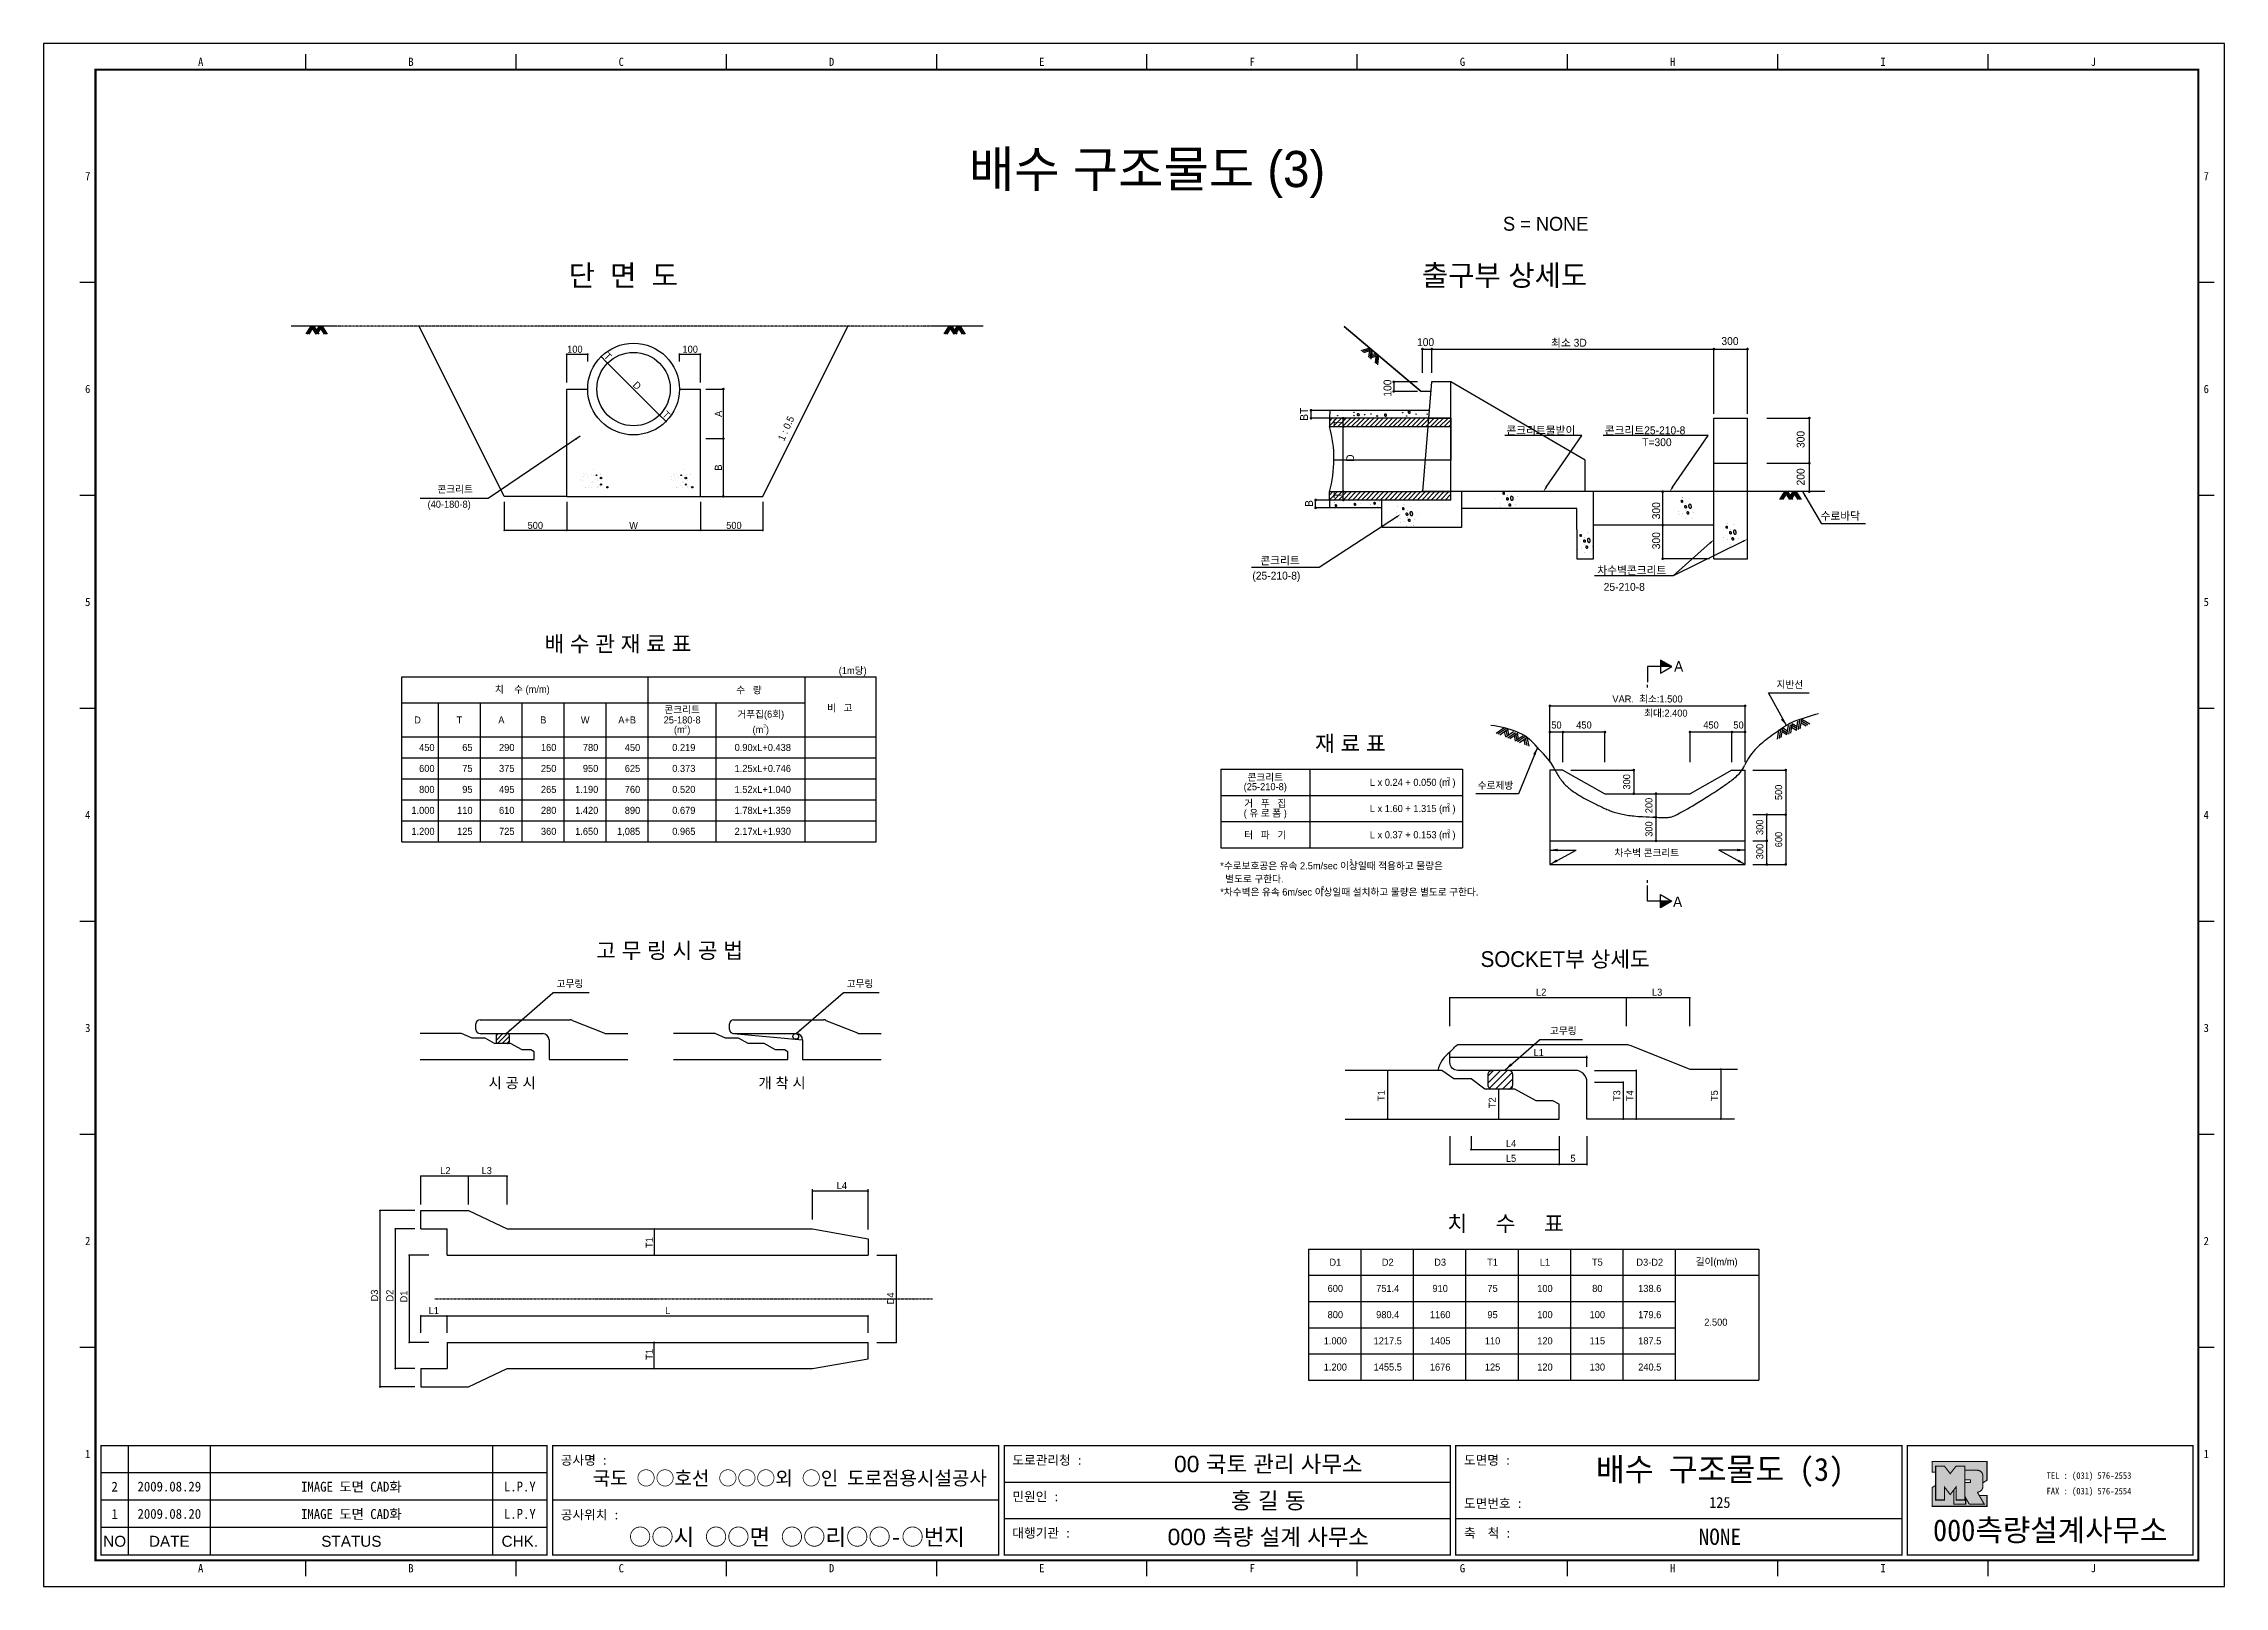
# Model space of a CAD drawing. Header units: millimetres. Extents: x 1010 to 1842, y 5 to 593.
import ezdxf
from ezdxf.enums import TextEntityAlignment as Align

# ---------------------------------------------------------------- set-up
doc = ezdxf.new("R2010")
doc.units = ezdxf.units.MM
doc.header["$LTSCALE"] = 0.2
doc.linetypes.add('CENTER', pattern=[2, 1.25, -0.25, 0.25, -0.25])
doc.linetypes.add('HIDDEN', pattern=[9.525, 6.35, -3.175])
for name, color, linetype in [('CZ-DIMT-0002', 7, 'Continuous'), ('CZ-LIN2-0003', 3, 'Continuous'), ('CZ-LINE-0001', 7, 'Continuous'), ('CZ-TEXT-BOX0', 7, 'Continuous'), ('TITLE', 7, 'Continuous')]:
    doc.layers.add(name, color=color, linetype=linetype)
doc.styles.add('견고딕', font='arial.ttf')
doc.styles.add('돋움', font='')
doc.styles.add('돋음체', font='')
doc.styles.get('돋움').set_extended_font_data('Dotum')
doc.styles.get('돋음체').set_extended_font_data('DotumChe')
pattern_1 = [(45, (1111.9502, 0.3578), (-0.8838835, 0.8838835), [])]

msp = doc.modelspace()

# ---------------------------------------------------------------- texts
at = {"layer": 'CZ-DIMT-0002', "style": '돋움'}
for s, p in [('100', (1212.71, 476.61)), ('100', (1256.73, 476.61)), ('500', (1197.61, 409.41)), ('W', (1235.12, 409.41)), ('500', (1273.42, 409.41)), ('50', (1587.36, 333.25)), ('450', (1597.86, 333.25)), ('450', (1646.36, 333.25)), ('50', (1656.86, 333.25)), ('L2', (1581.53, 231.3)), ('L3', (1625.78, 231.3)), ('L1', (1580.61, 208.28)), ('L4', (1570.03, 173.59)), ('L5', (1570.03, 167.93)), ('5', (1593.69, 167.93)), ('L2', (1163.28, 163.25)), ('L3', (1179.07, 163.25)), ('L4', (1314.62, 157.52)), ('L1', (1158.88, 109.87)), ('L', (1248.17, 109.87))]:
    msp.add_text(s, height=2.7, dxfattribs=at).set_placement(p, align=Align.MIDDLE_CENTER)
for s, height, rotation, p in [('T', 2.7, 315, (1225.32, 473.89)), ('D', 2.7, 315, (1236.45, 462.76)), ('T', 2.7, 315, (1247.59, 451.62)), ('A', 2.7, 90, (1267.48, 451.97)), ('1 : 0.5', 2.7, 65.81253, (1293.32, 446.41)), ('BT', 3, 90, (1491.03, 451.82)), ('T', 3, 90, (1503.84, 448.72)), ('B', 2.7, 90, (1267.48, 431.49)), ('B', 3, 90, (1492.92, 417.75)), ('T', 3, 90, (1503.84, 420.94)), ('300', 2.7, 90, (1614.16, 311.55)), ('500', 2.7, 90, (1672.16, 307.55)), ('200', 2.7, 90, (1622.66, 302.55)), ('300', 2.7, 90, (1622.66, 293.55)), ('300', 2.7, 90, (1664.96, 294.23)), ('600', 2.7, 90, (1672.16, 289.55)), ('300', 2.7, 90, (1664.96, 284.98)), ('T1', 2.7, 90, (1520.49, 191.84)), ('T3', 2.7, 90, (1610.4, 191.84)), ('T4', 2.7, 90, (1615.38, 191.84)), ('T5', 2.7, 90, (1647.64, 191.84)), ('T2', 2.7, 90, (1562.87, 189.13)), ('T1', 2.7, 90, (1241.12, 135.77)), ('D3', 2.7, 90, (1136.21, 115.59)), ('D2', 2.7, 90, (1142.07, 115.57)), ('D1', 2.7, 90, (1147.42, 115.2)), ('D4', 2.7, 90, (1333.23, 114.47)), ('T1', 2.7, 90, (1241.12, 93.15))]:
    msp.add_text(s, height=height, rotation=rotation, dxfattribs=at).set_placement(p, align=Align.MIDDLE_CENTER)
for s, height, p in [('100', 3, (1534.14, 477.82)), ('최소 3D', 3, (1585.3, 477.6)), ('300', 3, (1650.32, 478.24)), ('콘크리트물받이', 3, (1568.22, 444.17)), ('콘크리트25-210-8', 3, (1605.79, 444.17)), ('T=300', 3, (1620.09, 439.64)), ('수로바닥', 3, (1688.17, 411.51)), ('(25-210-8)', 3, (1471.3, 388.73)), ('콘크리트', 3, (1474.34, 394.49)), ('차수벽콘크리트', 3, (1602.96, 390.77)), ('25-210-8', 3, (1605.39, 384.44)), ('A', 4, (1632.27, 353.62)), ('*수로보호공은 유속 2.5m/sec 이상일때 적용하고 물량은 ', 2.7, (1459.04, 278.18)), ('별도로 구한다.', 2.7, (1460.92, 273.18)), ('*차수벽은 유속 6m/sec 이상일때 설치하고 물량은 별도로 구한다.', 2.7, (1459.04, 268.18)), ('A', 4, (1631.87, 263.79))]:
    msp.add_text(s, height=height, dxfattribs=at).set_placement(p)
for s, p in [('100', (1524.37, 458.51)), ('300', (1682.06, 438.92)), ('D', (1510.13, 433.63)), ('200', (1682.06, 424.63)), ('300', (1626.92, 411.73)), ('300', (1626.92, 400.3))]:
    msp.add_text(s, height=3, rotation=90, dxfattribs=at).set_placement(p)
for s, p in [('콘크리트 ', (1160.24, 421.06)), ('(40-180-8)', (1156.49, 415.31)), ('지반선', (1671.36, 346.55)), ('고무링', (1205.74, 232.42)), ('고무링', (1316.49, 232.42)), ('고무링', (1584.87, 214.45))]:
    msp.add_text(s, height=2.7, dxfattribs=at).set_placement(p, align=Align.BOTTOM_LEFT)
msp.add_text('(1m당)', height=2.7, dxfattribs=at).set_placement((1324.07, 352.68), align=Align.RIGHT)
for s, height, p in [('치    수 (m/m)', 2.7, (1192.66, 346.68)), ('수   량 ', 2.7, (1279.66, 346.68)), ('비   고', 2.7, (1313.84, 339.84)), ('VAR.  최소:1.500', 2.7, (1622.11, 343.25)), ('D', 2.7, (1152.66, 335.18)), ('T', 2.7, (1168.66, 335.18)), ('A', 2.7, (1184.66, 335.18)), ('B', 2.7, (1200.66, 335.18)), ('W', 2.7, (1216.66, 335.18)), ('A+B', 2.7, (1232.66, 335.18)), ('25-180-8', 2.7, (1253.66, 335.18)), ('콘크리트', 2.7, (1253.66, 339.18)), ('(m )', 2.7, (1253.66, 331.18)), ('3', 1.22, (1254.92, 332.46)), ('거푸집(6회)', 2.7, (1283.66, 337.18)), ('(m )', 2.7, (1283.66, 331.18)), ('2', 1.22, (1285.13, 333)), ('최대:2.400', 2.7, (1629.11, 337.85)), ('(25-210-8)', 2.7, (1476.22, 309.38)), ('콘크리트', 2.7, (1476.22, 313.38)), ('( 유 로 폼 )', 2.7, (1476.22, 299.38)), ('거   푸   집', 2.7, (1476.22, 303.38)), ('터   파   기', 2.7, (1476.22, 291.38)), ('차수벽 콘크리트', 2.7, (1621.86, 284.55)), ('2', 1.5, (1508.95, 281.32)), ('2', 1.5, (1498.25, 271.12)), ('시 공 시', 4, (1188.78, 196.75)), ('개 착 시', 4, (1291.79, 196.75)), ('D1', 2.7, (1502.97, 128.29)), ('D2', 2.7, (1522.97, 128.29)), ('D3', 2.7, (1542.97, 128.29)), ('T1', 2.7, (1562.97, 128.29)), ('L1', 2.7, (1582.97, 128.29)), ('T5', 2.7, (1602.97, 128.29)), ('D3-D2', 2.7, (1622.97, 128.29)), ('길이(m/m)', 2.7, (1648.5, 128.29)), ('600', 2.7, (1502.97, 118.29)), ('751.4', 2.7, (1522.97, 118.29)), ('910', 2.7, (1542.97, 118.29)), ('75', 2.7, (1562.97, 118.29)), ('100', 2.7, (1582.97, 118.29)), ('80', 2.7, (1602.97, 118.29)), ('138.6', 2.7, (1622.97, 118.29)), ('800', 2.7, (1502.97, 108.29)), ('980.4', 2.7, (1522.97, 108.29)), ('1160', 2.7, (1542.97, 108.29)), ('95', 2.7, (1562.97, 108.29)), ('100', 2.7, (1582.97, 108.29)), ('100', 2.7, (1602.97, 108.29)), ('179.6', 2.7, (1622.97, 108.29)), ('2.500', 2.7, (1648.2, 105.41)), ('1.000', 2.7, (1502.97, 98.29)), ('1217.5', 2.7, (1522.97, 98.29)), ('1405', 2.7, (1542.97, 98.29)), ('110', 2.7, (1562.97, 98.29)), ('120', 2.7, (1582.97, 98.29)), ('115', 2.7, (1602.97, 98.29)), ('187.5', 2.7, (1622.97, 98.29)), ('1.200', 2.7, (1502.97, 88.29)), ('1455.5', 2.7, (1522.97, 88.29)), ('1676', 2.7, (1542.97, 88.29)), ('125', 2.7, (1562.97, 88.29)), ('120', 2.7, (1582.97, 88.29)), ('130', 2.7, (1602.97, 88.29)), ('240.5', 2.7, (1622.97, 88.29))]:
    msp.add_text(s, height=height, dxfattribs=at).set_placement(p, align=Align.MIDDLE)
for s, height, p in [('450', 2.7, (1159.16, 324.68)), ('65', 2.7, (1173.66, 324.68)), ('290', 2.7, (1189.66, 324.68)), ('160', 2.7, (1205.66, 324.68)), ('780', 2.7, (1221.66, 324.68)), ('450', 2.7, (1237.66, 324.68)), ('0.219', 2.7, (1258.72, 324.68)), ('0.90xL+0.438', 2.7, (1295.19, 324.68)), ('600', 2.7, (1159.16, 316.68)), ('75', 2.7, (1173.66, 316.68)), ('375', 2.7, (1189.66, 316.68)), ('250', 2.7, (1205.66, 316.68)), ('950', 2.7, (1221.66, 316.68)), ('625', 2.7, (1237.66, 316.68)), ('0.373', 2.7, (1258.72, 316.68)), ('1.25xL+0.746', 2.7, (1295.19, 316.68)), ('800', 2.7, (1159.16, 308.68)), ('95', 2.7, (1173.66, 308.68)), ('495', 2.7, (1189.66, 308.68)), ('265', 2.7, (1205.66, 308.68)), ('1.190', 2.7, (1221.66, 308.68)), ('760', 2.7, (1237.66, 308.68)), ('0.520', 2.7, (1258.72, 308.68)), ('1.52xL+1.040', 2.7, (1295.19, 308.68)), ('L x 0.24 + 0.050 (m )', 2.7, (1548.84, 311.38)), ('3', 1.5, (1546.77, 312.67)), ('1.000', 2.7, (1159.16, 300.68)), ('110', 2.7, (1173.66, 300.68)), ('610', 2.7, (1189.66, 300.68)), ('280', 2.7, (1205.66, 300.68)), ('1.420', 2.7, (1221.66, 300.68)), ('890', 2.7, (1237.66, 300.68)), ('0.679', 2.7, (1258.72, 300.68)), ('1.78xL+1.359', 2.7, (1295.19, 300.68)), ('L x 1.60 + 1.315 (m )', 2.7, (1548.84, 301.38)), ('2', 1.5, (1546.77, 302.67)), ('1.200', 2.7, (1159.16, 292.68)), ('125', 2.7, (1173.66, 292.68)), ('725', 2.7, (1189.66, 292.68)), ('360', 2.7, (1205.66, 292.68)), ('1.650', 2.7, (1221.66, 292.68)), ('1,085', 2.7, (1237.66, 292.68)), ('0.965', 2.7, (1258.72, 292.68)), ('2.17xL+1.930', 2.7, (1295.19, 292.68)), ('L x 0.37 + 0.153 (m )', 2.7, (1548.84, 291.38)), ('3', 1.5, (1546.77, 292.67))]:
    msp.add_text(s, height=height, dxfattribs=at).set_placement(p, align=Align.MIDDLE_RIGHT)
msp.add_text('수로제방', height=2.7, dxfattribs=at).set_placement((1570.86, 308.05), align=Align.BOTTOM_RIGHT)
at = {"layer": 'CZ-TEXT-BOX0', "style": '돋움'}
for s, height, p in [('단  면  도', 8, (1210.32, 500.8)), ('출구부 상세도', 8, (1535.97, 500.8)), ('배 수 관 재 료 표', 6, (1201.09, 361.25)), ('재 료 표', 6, (1495.21, 323.23)), ('고 무 링 시 공 법', 6, (1220.83, 244.19)), ('SOCKET부 상세도', 6, (1558.4, 240.93)), ('치     수     표', 6, (1545.74, 140.05))]:
    msp.add_text(s, height=height, dxfattribs=at).set_placement(p)
at = {"layer": 'TITLE', "color": 3, "linetype": 'Continuous', "style": '돋음체'}
for s, p in [('A', (1069.9, 586.27)), ('B', (1150.16, 586.27)), ('C', (1230.42, 586.27)), ('D', (1310.69, 586.27)), ('E', (1390.95, 586.27)), ('F', (1471.21, 586.27)), ('G', (1551.48, 586.27)), ('H', (1631.74, 586.27)), ('I', (1712.01, 586.27)), ('J', (1792.27, 586.27)), ('7', (1026.79, 542.68)), ('7', (1835.37, 542.68)), ('6', (1026.79, 461.43)), ('6', (1835.37, 461.43)), ('5', (1026.79, 380.17)), ('5', (1835.37, 380.17)), ('4', (1026.79, 298.92)), ('4', (1835.37, 298.92)), ('3', (1026.79, 217.66)), ('3', (1835.37, 217.66)), ('2', (1026.79, 136.41)), ('2', (1835.37, 136.41)), ('1', (1026.79, 55.15)), ('1', (1835.37, 55.15)), ('A', (1069.9, 11.54)), ('B', (1150.16, 11.54)), ('C', (1230.42, 11.54)), ('D', (1310.69, 11.54)), ('E', (1390.95, 11.54)), ('F', (1471.21, 11.54)), ('G', (1551.48, 11.54)), ('H', (1631.74, 11.54)), ('I', (1712.01, 11.54)), ('J', (1792.27, 11.54))]:
    msp.add_text(s, height=3.13, dxfattribs=at).set_placement(p, align=Align.MIDDLE)
at = {"layer": 'TITLE', "style": '돋움'}
msp.add_text('배수 구조물도 (3)', height=13.8017, dxfattribs=at).set_placement((1431.08, 545.37), align=Align.MIDDLE_CENTER)
msp.add_text('S = NONE', height=5.308, dxfattribs=at).set_placement((1566.96, 524.47), align=Align.MIDDLE_LEFT)
at = {"layer": 'TITLE', "style": '돋음체'}
for s, p in [('공사명 : ', (1207.35, 51.02)), ('도로관리청 :', (1379.71, 51.02)), ('도면명 :', (1552.08, 51.02)), ('공사위치 :', (1207.35, 30.16)), ('민원인 :', (1379.71, 37.11)), ('도면번호 :', (1552.08, 34.52)), ('대행기관 :', (1379.71, 23.21)), ('축  척 :', (1552.08, 23.21))]:
    msp.add_text(s, height=3.546, dxfattribs=at).set_placement(p)
at = {"layer": 'TITLE', "color": 7, "linetype": 'Continuous'}
for s, height, style, p in [('00 국토 관리 사무소', 6.2583, '견고딕', (1477.37, 51.37)), ('국도 ○○호선 ○○○외 ○인 도로점용시설공사', 5.3084, '돋음체', (1294.73, 45.97)), ('홍 길 동', 6.258, '견고딕', (1477.37, 37.46)), ('○○시 ○○면 ○○리○○-○번지', 6.2583, '돋음체', (1297.47, 23.56)), ('000 측량 설계 사무소', 6.2583, '견고딕', (1477.37, 23.56))]:
    msp.add_text(s, height=height, dxfattribs=dict(at, style=style)).set_placement(p, align=Align.MIDDLE)
at = {"layer": 'TITLE', "color": 7, "linetype": 'Continuous', "style": '돋음체'}
msp.add_text('배수 구조물도 (3)', height=8.8, dxfattribs=at).set_placement((1649.74, 49.27), align=Align.MIDDLE_CENTER)
at = {"layer": 'TITLE', "color": 1, "linetype": 'Continuous', "style": '돋음체'}
msp.add_text('2', height=3.75, dxfattribs=at).set_placement((1037.07, 42.68), align=Align.MIDDLE)
at = {"layer": 'TITLE', "linetype": 'Continuous'}
for s, height, style, p in [('2009.08.29', 3.755, '돋음체', (1057.93, 42.68)), ('L.P.Y', 3.755, '돋음체', (1191.7, 42.68)), ('1', 3.75, '돋음체', (1037.07, 32.25)), ('2009.08.20', 3.755, '돋음체', (1057.93, 32.25)), ('L.P.Y', 3.755, '돋음체', (1191.7, 32.25)), ('125', 4.172, '돋음체', (1649.74, 36.61)), ('NONE', 6.258, '돋음체', (1649.74, 23.56)), ('NO', 4.172, '견고딕', (1037.07, 21.82)), ('DATE', 4.172, '견고딕', (1057.93, 21.82)), ('STATUS', 4.172, '견고딕', (1127.42, 21.82)), ('CHK.', 4.172, '견고딕', (1191.7, 21.82))]:
    msp.add_text(s, height=height, dxfattribs=dict(at, style=style)).set_placement(p, align=Align.MIDDLE)
at = {"layer": 'TITLE', "style": '돋음체'}
for p in [(1127.42, 42.68), (1127.42, 32.25)]:
    msp.add_text('IMAGE 도면 CAD화', height=3.755, dxfattribs=at).set_placement(p, align=Align.MIDDLE)
at = {"layer": 'TITLE', "color": 180, "style": '돋음체'}
for s, p in [('TEL : (031) 576-2553', (1774.44, 45.65)), ('FAX : (031) 576-2554', (1774.44, 39.71))]:
    msp.add_text(s, height=2.5033, dxfattribs=at).set_placement(p)
msp.add_text('000측량설계사무소', height=8.344, dxfattribs=at).set_placement((1775.82, 21.88), align=Align.CENTER)

# ---------------------------------------------------------------- hatches: boundary and pattern name
at = {"layer": 'CZ-LINE-0001'}
h = msp.add_hatch(dxfattribs=at)
h.set_pattern_fill('ANSI31', color=256, scale=10, style=0)
h.set_pattern_definition(pattern_1)
h.paths.add_polyline_path([(1505.99, 450.29), (1500.7, 450.29), (1500.7, 447.09), (1505.99, 447.09)])
h.paths.add_polyline_path([(1538.29, 447.09), (1538.56, 450.29), (1505.99, 450.29), (1505.99, 447.09)])
h.paths.add_polyline_path([(1547.09, 447.09), (1547.09, 450.29), (1538.56, 450.29), (1538.29, 447.09)])
h = msp.add_hatch(dxfattribs=at)
h.set_pattern_fill('ANSI31', color=256, scale=10, style=0)
h.set_pattern_definition(pattern_1)
h.paths.add_polyline_path([(1500.72, 422.29, -0.000367), (1500.7, 422.22), (1500.7, 419.09), (1547.1, 419.09), (1547.1, 422.29)])
h = msp.add_hatch(dxfattribs=at)
h.set_pattern_fill('ANSI31', color=256, scale=15, style=0)
h.set_pattern_definition([(45, (1217.073, -1.5745), (-1.325825, 1.325825), [])])
h.paths.add_polyline_path([(1569.17, 194.33, 0.414214), (1570.67, 195.83), (1570.67, 199.97, 0.414214), (1569.17, 201.47), (1562.76, 201.47, 0.414214), (1561.26, 199.97), (1561.26, 195.83, 0.414214), (1562.76, 194.33)])
at = {"layer": 'TITLE', "ltscale": 150}
h = msp.add_hatch(color=8, dxfattribs=at)
edge = h.paths.add_edge_path()
edge.add_line((1751.7, 52.26), (1730.73, 52.26))
edge.add_line((1730.73, 52.26), (1730.73, 48.17))
edge.add_line((1730.73, 48.17), (1732.11, 48.17))
edge.add_line((1732.11, 48.17), (1732.11, 50.48))
edge.add_line((1732.11, 50.48), (1735.44, 50.48))
edge.add_line((1735.44, 50.48), (1737.66, 47.62))
edge.add_line((1737.66, 47.62), (1739.88, 50.48))
edge.add_line((1739.88, 50.48), (1743.21, 50.48))
edge.add_line((1743.21, 50.48), (1743.21, 48.91))
edge.add_line((1743.21, 48.91), (1748, 48.91))
edge.add_arc((1748, 46.81), 2.1, 0, 90, ccw=False)
edge.add_line((1750.1, 46.81), (1750.1, 44.12))
edge.add_line((1750.1, 44.12), (1751.7, 45.12))
edge.add_line((1751.7, 45.12), (1751.7, 52.26))
h.paths.add_polyline_path([(1739.01, 41.4), (1737.66, 39.66), (1735.44, 42.52), (1735.44, 37.58), (1732.11, 37.58), (1732.11, 43.18), (1730.73, 42.31), (1730.73, 35.17), (1751.7, 35.17), (1751.7, 39.26), (1748.75, 39.26), (1750.63, 36.01), (1744.92, 36.01), (1743.55, 38.39), (1743.55, 36.01), (1739.01, 36.01)])
msp.add_hatch(color=5, dxfattribs=at).paths.add_polyline_path([(1743.21, 50.48), (1739.88, 50.48), (1737.66, 47.62), (1735.44, 50.48), (1732.11, 50.48), (1732.11, 37.58), (1735.44, 37.58), (1735.44, 42.52), (1737.66, 39.66), (1739.88, 42.52), (1739.88, 37.58), (1743.21, 37.58)])
h = msp.add_hatch(color=161, dxfattribs=at)
edge = h.paths.add_edge_path()
edge.add_arc((1748, 46.81), 2.1, 360, 450)
edge.add_line((1748, 48.91), (1743.21, 48.91))
edge.add_line((1743.21, 48.91), (1743.21, 45.26))
edge.add_line((1743.21, 45.26), (1745.16, 45.26))
edge.add_arc((1745.16, 45.04), 0.222, 0, 90, ccw=False)
edge.add_line((1745.38, 45.04), (1745.38, 44.43))
edge.add_arc((1745.16, 44.43), 0.222, -90, 0, ccw=False)
edge.add_line((1745.16, 44.21), (1743.21, 44.21))
edge.add_line((1743.21, 44.21), (1743.21, 37.58))
edge.add_line((1743.21, 37.58), (1739.88, 37.58))
edge.add_line((1739.88, 37.58), (1739.88, 42.52))
edge.add_line((1739.88, 42.52), (1739.01, 41.4))
edge.add_line((1739.01, 41.4), (1739.01, 36.01))
edge.add_line((1739.01, 36.01), (1743.55, 36.01))
edge.add_line((1743.55, 36.01), (1743.55, 38.39))
edge.add_line((1743.55, 38.39), (1744.92, 36.01))
edge.add_line((1744.92, 36.01), (1750.63, 36.01))
edge.add_line((1750.63, 36.01), (1748, 40.57))
edge.add_arc((1748, 42.67), 2.1, 270, 360)
edge.add_line((1750.1, 42.67), (1750.1, 46.81))

# ---------------------------------------------------------------- linework, layer by layer
at = {"layer": 'CZ-LIN2-0003'}
for p, q in [((1185.79, 420.47), (1153.32, 485.39)), ((1284.45, 420.47), (1316.91, 485.39)), ((1209.62, 461.42), (1217.62, 461.42)), ((1209.62, 420.47), (1209.62, 461.42)), ((1252.62, 461.42), (1260.62, 461.42)), ((1260.62, 420.47), (1260.62, 461.42)), ((1539.73, 464.18), (1536.19, 422.29)), ((1547.09, 464.18), (1539.73, 464.18)), ((1547.08, 450.29), (1547.09, 464.18)), ((1598.3, 434.29), (1547.09, 464.18)), ((1547.1, 419.09), (1547.09, 464.18)), ((1538.81, 453.29), (1500.7, 453.29)), ((1500.81, 453.19), (1500.7, 450.29)), ((1547.1, 450.29), (1500.7, 450.29)), ((1500.7, 450.29), (1500.7, 447.09)), ((1538.14, 450.29), (1547.08, 450.29)), ((1547.1, 422.29), (1547.1, 450.29)), ((1547.1, 450.29), (1547.1, 447.09)), ((1547.1, 447.09), (1547.1, 450.29)), ((1547.1, 450.29), (1547.1, 434.29)), ((1647.49, 396.69), (1647.49, 450.35)), ((1647.49, 450.35), (1660.29, 450.35)), ((1660.29, 396.69), (1660.29, 450.35)), ((1500.7, 447.09), (1547.1, 447.09)), ((1598.3, 422.29), (1598.3, 434.29)), ((1209.62, 420.47), (1185.79, 420.47)), ((1209.62, 420.47), (1260.62, 420.47)), ((1260.62, 420.47), (1284.45, 420.47)), ((1500.7, 422.29), (1547.1, 422.29)), ((1500.7, 419.09), (1500.7, 422.29)), ((1547.1, 419.09), (1500.7, 419.09)), ((1500.7, 419.09), (1500.7, 416.09)), ((1520.7, 408.6), (1520.7, 419.28)), ((1547.1, 422.29), (1535.9, 422.29)), ((1551.1, 422.29), (1551.1, 408.6)), ((1601.5, 422.29), (1598.3, 422.29)), ((1601.5, 396.69), (1601.5, 422.29)), ((1520.7, 416.09), (1500.7, 416.09)), ((1551.1, 408.6), (1520.7, 408.6)), ((1551.1, 408.6), (1520.7, 408.6)), ((1595.1, 415.89), (1551.1, 415.89)), ((1595.1, 407.89), (1595.1, 415.89)), ((1595.1, 407.89), (1595.1, 396.69)), ((1647.49, 409.49), (1601.5, 409.49)), ((1595.1, 396.69), (1601.5, 396.69)), ((1584.86, 316.05), (1584.86, 280.05)), ((1589.86, 316.05), (1584.86, 316.05)), ((1589.86, 316.05), (1605.86, 307.05)), ((1654.36, 316.05), (1638.36, 307.05)), ((1654.36, 316.05), (1659.36, 316.05)), ((1659.36, 280.05), (1659.36, 316.05)), ((1605.86, 307.05), (1638.36, 307.05)), ((1584.86, 289.05), (1659.36, 289.05)), ((1584.86, 280.05), (1659.36, 280.05)), ((1174.97, 217.11), (1174.97, 219.22)), ((1176.57, 220.82), (1210.9, 220.82)), ((1211.78, 220.55), (1223.8, 215.78)), ((1271.72, 217.11), (1271.72, 219.22)), ((1273.32, 220.82), (1307.65, 220.82)), ((1308.53, 220.55), (1320.55, 215.78)), ((1176.57, 215.51), (1200.47, 215.51)), ((1202.87, 213.11), (1202.87, 205.62)), ((1224.68, 215.51), (1232.93, 215.51)), ((1273.32, 215.51), (1297.22, 215.51)), ((1273.32, 215.51), (1299.62, 213.11)), ((1299.62, 213.11), (1299.62, 205.62)), ((1321.43, 215.51), (1329.68, 215.51)), ((1202.87, 205.62), (1232.93, 205.62)), ((1299.62, 205.62), (1329.68, 205.62)), ((1153.94, 147.97), (1172.09, 147.97)), ((1153.94, 140.97), (1153.94, 147.97)), ((1172.09, 147.97), (1186.82, 140.97)), ((1153.94, 140.97), (1163.94, 140.97)), ((1163.94, 130.97), (1163.94, 140.97)), ((1186.82, 140.97), (1303.38, 140.97)), ((1303.38, 140.97), (1324.61, 137.21)), ((1324.61, 137.21), (1324.61, 130.97)), ((1163.94, 130.97), (1324.61, 130.97)), ((1163.94, 97.69), (1324.61, 97.69)), ((1163.94, 97.69), (1163.94, 87.69)), ((1324.61, 91.45), (1324.61, 97.69)), ((1153.94, 87.69), (1153.94, 80.69)), ((1153.94, 87.69), (1163.94, 87.69)), ((1172.09, 80.69), (1186.82, 87.69)), ((1186.82, 87.69), (1303.38, 87.69)), ((1303.38, 87.69), (1324.61, 91.45)), ((1153.94, 80.69), (1172.09, 80.69))]:
    msp.add_line(p, q, dxfattribs=at)
at = {"layer": 'CZ-LIN2-0003', "linetype": 'HIDDEN', "ltscale": 0.1}
msp.add_line((1647.49, 433.14), (1660.29, 433.14), dxfattribs=at)
at = {"layer": 'CZ-LIN2-0003', "linetype": 'ByBlock'}
for p, q in [((1146.66, 351.68), (1300.66, 351.68)), ((1146.66, 288.68), (1146.66, 351.68)), ((1300.66, 351.68), (1327.68, 351.68)), ((1327.68, 288.68), (1327.68, 351.68)), ((1459.22, 316.38), (1551.47, 316.38)), ((1459.22, 316.38), (1459.22, 286.38)), ((1551.47, 316.38), (1551.47, 286.38)), ((1146.66, 288.68), (1300.66, 288.68)), ((1300.66, 288.68), (1327.68, 288.68)), ((1459.22, 286.38), (1551.47, 286.38)), ((1492.69, 133.29), (1664.63, 133.29)), ((1492.69, 133.29), (1492.69, 123.29)), ((1664.63, 133.29), (1664.63, 123.29)), ((1492.69, 123.29), (1492.69, 83.29)), ((1664.63, 123.29), (1664.63, 83.29)), ((1492.69, 83.29), (1664.63, 83.29))]:
    msp.add_line(p, q, dxfattribs=at)
at = {"layer": 'CZ-LIN2-0003', "linetype": 'CENTER', "ltscale": 0.2}
msp.add_line((1159.08, 114.33), (1349.17, 114.33), dxfattribs=at)
at = {"layer": 'CZ-LIN2-0003'}
for points in [[(1153.65, 205.62), (1197.19, 205.62), (1197.19, 208.61), (1195.92, 209.31), (1192.54, 209.31), (1188.17, 211.71), (1182.06, 211.71), (1178.46, 213.82), (1173.47, 213.82), (1169.46, 215.51), (1153.65, 215.51)], [(1250.4, 205.62), (1293.94, 205.62), (1293.94, 208.61), (1292.67, 209.31), (1289.29, 209.31), (1284.92, 211.71), (1278.81, 211.71), (1275.21, 213.82), (1270.22, 213.82), (1266.21, 215.51), (1250.4, 215.51)], [(1506.7, 182.92), (1588.34, 182.92), (1588.34, 188.53), (1585.96, 189.83), (1579.63, 189.83), (1571.43, 194.33), (1559.97, 194.33), (1554.75, 198.3), (1548.22, 198.3), (1543.64, 201.47), (1506.7, 201.47)]]:
    msp.add_lwpolyline(points, dxfattribs=at)
for points in [[(1183.54, 211.71, -0.414214), (1182.74, 212.51), (1182.74, 214.71, -0.414214), (1183.54, 215.51)], [(1186.96, 211.71, 0.414214), (1187.76, 212.51), (1187.76, 214.71, 0.414214), (1186.96, 215.51)], [(1655.35, 182.92), (1598.99, 182.92), (1598.99, 196.97, 0.414214), (1594.49, 201.47), (1549.68, 201.47, -0.414214), (1546.68, 204.47), (1546.68, 208.41, -0.031921), (1549.68, 211.41), (1614.05, 211.41, -0.146453), (1615.7, 210.92), (1638.24, 201.96), (1656.49, 201.96)], [(1562.76, 194.33, -0.414214), (1561.26, 195.83), (1561.26, 199.97, -0.414214), (1562.76, 201.47)], [(1569.17, 194.33, 0.414214), (1570.67, 195.83), (1570.67, 199.97, 0.414214), (1569.17, 201.47)]]:
    msp.add_lwpolyline(points, format="xyb", dxfattribs=at)
for radius in [17.5, 14]:
    msp.add_circle((1235.12, 461.42), radius, dxfattribs=at)
for centre, radius, start, end in [((1456.2, 434.8), 46.25, 344.14309, 15.40627), ((1176.57, 219.22), 1.6, 90, 180), ((1176.57, 217.11), 1.6, 180, 270), ((1210.9, 219.22), 1.6, 56.67236, 90), ((1273.32, 219.22), 1.6, 90, 180), ((1273.32, 217.11), 1.6, 180, 270), ((1307.65, 219.22), 1.6, 56.67236, 90), ((1200.47, 213.11), 2.4, 0, 90), ((1224.68, 217.11), 1.6, 236.67236, 270), ((1297.22, 213.11), 2.4, 0, 90), ((1321.43, 217.11), 1.6, 236.67236, 270), ((1553.7, 198.83), 11.88, 126.23156, 167.17269)]:
    msp.add_arc(centre, radius, start, end, dxfattribs=at)
at = {"layer": 'CZ-LINE-0001'}
for p, q in [((1120.86, 485.39), (1104.37, 485.39)), ((1111.89, 485.41), (1109.98, 482.43)), ((1112.19, 484.94), (1110.57, 482.42)), ((1112.48, 484.48), (1111.16, 482.42)), ((1111.89, 485.41), (1113.79, 482.41)), ((1112.49, 485.4), (1114.38, 482.41)), ((1113.08, 485.4), (1114.98, 482.41)), ((1115.09, 485.4), (1114.08, 483.83)), ((1115.38, 484.93), (1114.37, 483.36)), ((1115.68, 484.47), (1114.67, 482.9)), ((1115.09, 485.4), (1116.99, 482.4)), ((1115.68, 485.4), (1117.58, 482.4)), ((1116.27, 485.39), (1118.17, 482.4)), ((1368.5, 485.39), (1349.37, 485.39)), ((1355.42, 485.41), (1353.51, 482.43)), ((1355.72, 484.94), (1354.1, 482.42)), ((1356.01, 484.48), (1354.69, 482.42)), ((1355.42, 485.41), (1357.32, 482.41)), ((1356.02, 485.4), (1357.91, 482.41)), ((1356.61, 485.4), (1358.51, 482.41)), ((1358.62, 485.4), (1357.61, 483.83)), ((1358.91, 484.93), (1357.9, 483.36)), ((1359.21, 484.47), (1358.2, 482.9)), ((1358.62, 485.4), (1360.52, 482.4)), ((1359.21, 485.4), (1361.11, 482.4)), ((1359.8, 485.39), (1361.7, 482.4)), ((1667.67, 450.35), (1683.87, 450.35)), ((1683.87, 450.35), (1683.87, 422.29)), ((1214.69, 443.45), (1179.6, 419.71)), ((1597, 443.64), (1567.64, 443.64)), ((1583.46, 423.93), (1597, 443.64)), ((1645.21, 443.64), (1605.21, 443.64)), ((1631.67, 423.93), (1645.21, 443.64)), ((1547.1, 434.29), (1502.53, 434.29)), ((1667.67, 433.14), (1683.87, 433.14)), ((1215.03, 426.84), (1215.03, 426.84)), ((1215.26, 428.01), (1215.26, 428.01)), ((1215.77, 426.37), (1215.77, 426.37)), ((1215.93, 429.29), (1215.93, 429.29)), ((1216.17, 428.13), (1216.17, 428.13)), ((1216.25, 428.99), (1216.25, 428.99)), ((1216.83, 427.24), (1216.83, 427.24)), ((1217.01, 429.05), (1217.01, 429.05)), ((1217.6, 428.32), (1217.6, 428.32)), ((1217.77, 427.6), (1217.77, 427.6)), ((1218.42, 424.67), (1218.42, 424.67)), ((1219.08, 428.97), (1219.08, 428.97)), ((1219.19, 425.6), (1219.19, 425.6)), ((1219.52, 426), (1219.52, 426)), ((1219.8, 430.76), (1219.8, 430.76)), ((1219.84, 425.7), (1219.84, 425.7)), ((1219.97, 428.63), (1219.97, 428.63)), ((1220.48, 426.85), (1220.48, 426.85)), ((1220.89, 428.75), (1220.89, 428.75)), ((1221.21, 426.38), (1221.21, 426.38)), ((1221.3, 427.22), (1221.3, 427.22)), ((1222.31, 428.94), (1222.31, 428.94)), ((1222.46, 429.06), (1222.46, 429.06)), ((1249.49, 426.84), (1249.49, 426.84)), ((1249.73, 428.01), (1249.73, 428.01)), ((1250.23, 426.37), (1250.23, 426.37)), ((1250.39, 429.29), (1250.39, 429.29)), ((1250.64, 428.13), (1250.64, 428.13)), ((1250.72, 428.99), (1250.72, 428.99)), ((1251.29, 427.24), (1251.29, 427.24)), ((1251.47, 429.05), (1251.47, 429.05)), ((1252.06, 428.32), (1252.06, 428.32)), ((1252.24, 427.6), (1252.24, 427.6)), ((1252.89, 424.67), (1252.89, 424.67)), ((1253.55, 428.97), (1253.55, 428.97)), ((1253.66, 425.6), (1253.66, 425.6)), ((1253.98, 426), (1253.98, 426)), ((1254.27, 430.76), (1254.27, 430.76)), ((1254.3, 425.7), (1254.3, 425.7)), ((1254.44, 428.63), (1254.44, 428.63)), ((1254.94, 426.85), (1254.94, 426.85)), ((1255.35, 428.75), (1255.35, 428.75)), ((1255.68, 426.38), (1255.68, 426.38)), ((1255.77, 427.22), (1255.77, 427.22)), ((1256.77, 428.94), (1256.77, 428.94)), ((1256.92, 429.06), (1256.92, 429.06)), ((1179.6, 419.71), (1153.72, 419.71)), ((1216.88, 423.69), (1216.88, 423.69)), ((1216.94, 423.87), (1216.94, 423.87)), ((1217.79, 423.81), (1217.79, 423.81)), ((1219.21, 424), (1219.21, 424)), ((1221.36, 424.31), (1221.36, 424.31)), ((1221.41, 423.85), (1221.41, 423.85)), ((1221.59, 424.31), (1221.59, 424.31)), ((1222.5, 424.43), (1222.5, 424.43)), ((1251.34, 423.69), (1251.34, 423.69)), ((1251.4, 423.87), (1251.4, 423.87)), ((1252.25, 423.81), (1252.25, 423.81)), ((1253.68, 424), (1253.68, 424)), ((1255.83, 424.31), (1255.83, 424.31)), ((1255.88, 423.85), (1255.88, 423.85)), ((1256.05, 424.31), (1256.05, 424.31)), ((1256.96, 424.43), (1256.96, 424.43)), ((1681.28, 422.29), (1688.51, 409.96)), ((1526.27, 412.58), (1496.76, 393.3)), ((1705.27, 409.96), (1688.51, 409.96)), ((1658.49, 403.29), (1631.88, 390.16)), ((1646.08, 402.73), (1631.88, 390.16)), ((1496.76, 393.3), (1470.95, 393.3)), ((1647.49, 396.69), (1660.29, 396.69)), ((1631.88, 390.16), (1601.91, 390.16)), ((1631.44, 355.55), (1627.11, 358.05)), ((1627.11, 358.05), (1627.11, 353.05)), ((1240.66, 288.68), (1240.66, 351.68)), ((1300.66, 288.68), (1300.66, 351.68)), ((1631.44, 355.55), (1622.11, 355.55)), ((1622.11, 355.55), (1622.11, 349.55)), ((1627.11, 353.05), (1631.44, 355.55)), ((1146.66, 341.68), (1300.66, 341.68)), ((1160.66, 288.68), (1160.66, 341.68)), ((1176.66, 288.68), (1176.66, 341.68)), ((1192.66, 288.68), (1192.66, 341.68)), ((1208.66, 288.68), (1208.66, 341.68)), ((1224.66, 288.68), (1224.66, 341.68)), ((1266.66, 288.68), (1266.66, 341.68)), ((1622.11, 347.55), (1622.11, 348.55)), ((1668.36, 345.55), (1683.81, 345.55)), ((1146.66, 328.68), (1300.66, 328.68)), ((1300.66, 328.68), (1327.68, 328.68)), ((1580.09, 324.73), (1572.86, 307.05)), ((1146.66, 320.68), (1300.66, 320.68)), ((1300.66, 320.68), (1327.68, 320.68)), ((1493.22, 316.38), (1493.22, 286.38)), ((1146.66, 312.68), (1300.66, 312.68)), ((1300.66, 312.68), (1327.68, 312.68)), ((1146.66, 304.68), (1300.66, 304.68)), ((1300.66, 304.68), (1327.68, 304.68)), ((1459.22, 306.38), (1551.47, 306.38)), ((1572.86, 307.05), (1556.58, 307.05)), ((1146.66, 296.68), (1300.66, 296.68)), ((1300.66, 296.68), (1327.68, 296.68)), ((1459.22, 296.38), (1551.47, 296.38)), ((1584.86, 280.05), (1594.86, 285.55)), ((1584.86, 285.55), (1594.86, 285.55)), ((1659.36, 285.55), (1649.36, 285.55)), ((1659.36, 280.05), (1649.36, 285.55)), ((1622.11, 273.05), (1622.11, 274.05)), ((1622.11, 266.05), (1622.11, 272.05)), ((1627.11, 263.55), (1627.11, 268.55)), ((1627.11, 268.55), (1631.44, 266.05)), ((1631.44, 266.05), (1622.11, 266.05)), ((1631.44, 266.05), (1627.11, 263.55)), ((1186.47, 215.51), (1204.34, 231.07)), ((1218.17, 231.07), (1204.34, 231.07)), ((1297.22, 215.51), (1315.09, 231.07)), ((1328.92, 231.07), (1315.09, 231.07)), ((1182.74, 213.04), (1185.21, 215.51)), ((1182.75, 214.82), (1183.44, 215.51)), ((1183.24, 211.77), (1186.98, 215.51)), ((1184.95, 211.71), (1187.76, 214.53)), ((1186.71, 211.71), (1187.76, 212.76)), ((1567.76, 201.68), (1580.88, 213.09)), ((1597.3, 213.09), (1580.88, 213.09)), ((1601.91, 201.47), (1617.79, 201.47)), ((1601.91, 196.97), (1612.81, 196.97)), ((1512.69, 133.29), (1512.69, 123.29)), ((1532.69, 133.29), (1532.69, 123.29)), ((1552.69, 133.29), (1552.69, 123.29)), ((1572.69, 133.29), (1572.69, 123.29)), ((1592.69, 133.29), (1592.69, 123.29)), ((1612.69, 133.29), (1612.69, 123.29)), ((1632.69, 133.29), (1632.69, 123.29)), ((1492.69, 123.29), (1664.63, 123.29)), ((1512.69, 123.29), (1512.69, 83.29)), ((1532.69, 123.29), (1532.69, 83.29)), ((1552.69, 123.29), (1552.69, 83.29)), ((1572.69, 123.29), (1572.69, 83.29)), ((1592.69, 123.29), (1592.69, 83.29)), ((1612.69, 123.29), (1612.69, 83.29)), ((1632.69, 123.29), (1632.69, 83.29)), ((1492.69, 113.29), (1632.69, 113.29)), ((1492.69, 103.29), (1632.69, 103.29)), ((1492.69, 93.29), (1632.69, 93.29))]:
    msp.add_line(p, q, dxfattribs=at)
at = {"layer": 'CZ-LINE-0001', "color": 1, "linetype": 'CENTER', "ltscale": 0.2}
msp.add_line((1349.37, 485.39), (1120.86, 485.39), dxfattribs=at)
at = {"layer": 'CZ-LINE-0001', "linetype": 'ByBlock'}
for p, q in [((1535.79, 460.54), (1506.3, 485.29)), ((1506.3, 485.29), (1535.79, 460.54)), ((1209.62, 474.72), (1217.62, 474.72)), ((1209.62, 463.87), (1209.62, 474.72)), ((1217.62, 471.92), (1217.62, 474.72)), ((1252.62, 474.72), (1260.62, 474.72)), ((1252.62, 471.92), (1252.62, 474.72)), ((1260.62, 463.87), (1260.62, 474.72)), ((1516.13, 477.05), (1512.75, 476)), ((1516.06, 476.51), (1513.2, 475.62)), ((1515.99, 475.96), (1513.66, 475.24)), ((1516.13, 477.05), (1515.67, 473.54)), ((1516.59, 476.67), (1516.12, 473.16)), ((1517.04, 476.29), (1516.57, 472.78)), ((1518.5, 474.45), (1516.72, 473.89)), ((1518.58, 474.99), (1516.79, 474.44)), ((1518.58, 474.99), (1518.11, 471.48)), ((1519.03, 474.61), (1518.56, 471.1)), ((1536.19, 476.67), (1660.29, 476.67)), ((1536.19, 467.56), (1536.19, 476.67)), ((1539.8, 467.56), (1539.8, 476.67)), ((1647.49, 452.02), (1647.49, 476.67)), ((1660.29, 452.02), (1660.29, 476.67)), ((1224.72, 471.81), (1222.74, 473.79)), ((1224.97, 471.57), (1224.72, 471.81)), ((1225.47, 471.07), (1225.71, 470.82)), ((1225.71, 470.82), (1244.52, 452.01)), ((1518.43, 473.9), (1516.65, 473.35)), ((1519.48, 474.23), (1519.01, 470.71)), ((1262.72, 461.42), (1269.37, 461.42)), ((1269.37, 461.42), (1269.37, 420.47)), ((1534.37, 464.18), (1525.26, 464.18)), ((1525.26, 464.18), (1525.26, 460.54)), ((1534.37, 460.54), (1525.26, 460.54)), ((1539.42, 460.54), (1535.79, 460.54)), ((1244.77, 451.77), (1244.52, 452.01)), ((1245.02, 451.52), (1247, 449.54)), ((1247.25, 449.29), (1247, 449.54)), ((1500.7, 453.29), (1493.68, 453.29)), ((1493.68, 450.29), (1493.68, 453.29)), ((1500.7, 450.29), (1493.68, 450.29)), ((1505.99, 419.09), (1505.99, 450.29)), ((1262.72, 442.52), (1269.37, 442.52)), ((1262.72, 442.52), (1269.37, 442.52)), ((1185.79, 418.37), (1185.79, 407.52)), ((1209.62, 418.37), (1209.62, 407.52)), ((1260.62, 418.37), (1260.62, 407.52)), ((1284.45, 418.37), (1284.45, 407.52)), ((1500.7, 419.09), (1495.44, 419.09)), ((1495.44, 416.09), (1495.44, 419.09)), ((1627.91, 396.69), (1627.91, 422.29)), ((1674.43, 422.29), (1672.51, 419.31)), ((1674.72, 421.82), (1673.1, 419.3)), ((1675.02, 421.36), (1673.7, 419.3)), ((1674.43, 422.29), (1676.33, 419.29)), ((1675.02, 422.29), (1676.92, 419.29)), ((1675.61, 422.28), (1677.51, 419.29)), ((1677.62, 422.28), (1676.61, 420.71)), ((1677.92, 421.81), (1676.91, 420.24)), ((1678.21, 421.35), (1677.2, 419.78)), ((1677.62, 422.28), (1679.52, 419.29)), ((1678.22, 422.28), (1680.11, 419.28)), ((1678.81, 422.27), (1680.71, 419.28)), ((1500.7, 416.09), (1495.44, 416.09)), ((1284.45, 407.52), (1185.79, 407.52)), ((1645.77, 396.69), (1627.91, 396.69)), ((1675.13, 333.09), (1668.36, 345.55)), ((1584.86, 340.55), (1659.36, 340.55)), ((1584.86, 319.05), (1584.86, 340.55)), ((1659.36, 319.05), (1659.36, 340.55)), ((1675.35, 329.47), (1675.9, 333.04)), ((1676.08, 329.81), (1676.63, 333.37)), ((1676.8, 330.15), (1677.35, 333.71)), ((1679.09, 331.87), (1677.24, 333)), ((1679.2, 332.58), (1677.35, 333.71)), ((1678.98, 331.16), (1679.53, 334.72)), ((1679.71, 331.49), (1680.26, 335.06)), ((1680.43, 331.83), (1680.98, 335.39)), ((1682.61, 332.84), (1680.76, 333.97)), ((1683.33, 333.18), (1680.87, 334.68)), ((1684.06, 333.51), (1680.98, 335.39)), ((1564.31, 330.15), (1567.27, 332.2)), ((1565.05, 329.86), (1568.02, 331.91)), ((1565.8, 329.56), (1568.76, 331.61)), ((1568.03, 328.68), (1567.58, 330.79)), ((1568.03, 328.68), (1570.99, 330.73)), ((1568.62, 329.09), (1568.17, 331.2)), ((1569.21, 329.5), (1568.76, 331.61)), ((1568.77, 328.38), (1571.74, 330.43)), ((1569.51, 328.09), (1572.48, 330.14)), ((1571.74, 327.2), (1571.29, 329.32)), ((1571.74, 327.2), (1574.71, 329.25)), ((1572.34, 327.61), (1571.89, 329.73)), ((1572.93, 328.02), (1572.48, 330.14)), ((1572.49, 326.9), (1575.45, 328.96)), ((1573.23, 326.61), (1576.2, 328.66)), ((1575.46, 325.72), (1575.01, 327.84)), ((1576.21, 325.43), (1575.6, 328.25)), ((1576.95, 325.13), (1576.2, 328.66)), ((1584.86, 319.05), (1584.86, 331.55)), ((1605.86, 330.55), (1584.86, 330.55)), ((1589.86, 319.05), (1589.86, 330.55)), ((1589.86, 319.05), (1589.86, 330.55)), ((1605.86, 319.05), (1605.86, 330.55)), ((1659.36, 330.55), (1638.36, 330.55)), ((1638.36, 319.05), (1638.36, 330.55)), ((1654.36, 319.05), (1654.36, 330.55)), ((1654.36, 319.05), (1654.36, 330.55)), ((1659.36, 319.05), (1659.36, 331.55)), ((1671.72, 327.79), (1672.27, 331.36)), ((1672.45, 328.13), (1673, 331.69)), ((1673.17, 328.47), (1673.73, 332.03)), ((1675.35, 329.47), (1673.5, 330.6)), ((1675.46, 330.19), (1673.62, 331.32)), ((1675.57, 330.9), (1673.73, 332.03)), ((1678.98, 331.16), (1677.13, 332.29)), ((1592.86, 316.05), (1616.86, 316.05)), ((1616.86, 316.05), (1616.86, 307.05)), ((1662.36, 316.05), (1674.86, 316.05)), ((1674.86, 316.05), (1674.86, 280.05)), ((1608.86, 307.05), (1617.86, 307.05)), ((1625.36, 289.05), (1625.36, 307.05)), ((1625.36, 298.05), (1624.36, 298.05)), ((1625.36, 298.05), (1624.36, 298.05)), ((1662.36, 299.05), (1674.86, 299.05)), ((1662.36, 299.05), (1674.86, 299.05)), ((1667.66, 280.05), (1667.66, 299.05)), ((1662.36, 289.05), (1667.66, 289.05)), ((1662.36, 280.05), (1674.86, 280.05)), ((1546.68, 218.34), (1546.68, 229.19)), ((1638.24, 229.19), (1546.68, 229.19)), ((1614.05, 218.34), (1614.05, 229.19)), ((1638.24, 218.34), (1638.24, 229.19)), ((1522.89, 201.64), (1522.89, 182.92)), ((1598.99, 206.35), (1546.68, 206.35)), ((1598.99, 202.88), (1598.99, 207.05)), ((1617.79, 201.64), (1617.79, 182.92)), ((1650.05, 201.96), (1650.05, 182.92)), ((1565.28, 194.33), (1565.28, 182.92)), ((1612.81, 196.97), (1612.81, 182.92)), ((1546.68, 176.43), (1546.68, 165.58)), ((1554.75, 176.43), (1554.75, 171.23)), ((1588.34, 176.43), (1588.34, 165.58)), ((1598.99, 176.43), (1598.99, 165.58)), ((1588.34, 171.23), (1554.75, 171.23)), ((1186.82, 161.14), (1153.94, 161.14)), ((1153.94, 150.29), (1153.94, 161.14)), ((1172.09, 150.29), (1172.09, 161.14)), ((1186.82, 150.29), (1186.82, 161.14)), ((1598.99, 165.58), (1546.68, 165.58)), ((1303.38, 144.57), (1303.38, 156.12)), ((1324.61, 155.42), (1303.38, 155.42)), ((1324.61, 140.76), (1324.61, 156.12)), ((1138.31, 147.97), (1138.31, 80.69)), ((1151.61, 147.97), (1138.31, 147.97)), ((1144.17, 140.97), (1144.17, 87.69)), ((1151.61, 140.97), (1144.17, 140.97)), ((1243.01, 140.97), (1243.01, 130.97)), ((1149.52, 130.97), (1149.52, 97.69)), ((1156.96, 130.97), (1149.52, 130.97)), ((1327.94, 130.97), (1335.38, 130.97)), ((1335.38, 130.97), (1335.38, 97.69)), ((1324.61, 107.77), (1153.94, 107.77)), ((1153.94, 101.32), (1153.94, 107.77)), ((1163.94, 101.32), (1163.94, 107.77)), ((1324.61, 101.32), (1324.61, 107.77)), ((1156.96, 97.69), (1149.52, 97.69)), ((1243.01, 87.69), (1243.01, 97.69)), ((1327.94, 97.69), (1335.38, 97.69)), ((1151.61, 87.69), (1144.17, 87.69)), ((1151.61, 80.69), (1138.31, 80.69))]:
    msp.add_line(p, q, dxfattribs=at)
at = {"layer": 'CZ-LINE-0001', "color": 1, "linetype": 'ByBlock'}
msp.add_line((1689.77, 422.29), (1547.1, 422.29), dxfattribs=at)
at = {"layer": 'CZ-LINE-0001', "linetype": 'ByBlock'}
for points, const_width in [([(1209.79, 474.72, 1), (1209.44, 474.72, 1)], 0.35), ([(1217.79, 474.72, 1), (1217.44, 474.72, 1)], 0.35), ([(1252.79, 474.72, 1), (1252.44, 474.72, 1)], 0.35), ([(1260.79, 474.72, 1), (1260.44, 474.72, 1)], 0.35), ([(1222.87, 473.67, 1), (1222.62, 473.92, 1)], 0.35), ([(1225.09, 471.44, 1), (1225.34, 471.19, 1)], 0.35), ([(1225.34, 471.19, 1), (1225.09, 471.44, 1)], 0.35), ([(1245.14, 451.4, 1), (1244.89, 451.64, 1)], 0.35), ([(1244.89, 451.64, 1), (1245.14, 451.4, 1)], 0.35), ([(1247.37, 449.17, 1), (1247.62, 448.92, 1)], 0.35), ([(1185.96, 407.52, 1), (1185.61, 407.52, 1)], 0.35), ([(1209.79, 407.52, 1), (1209.44, 407.52, 1)], 0.35), ([(1260.44, 407.52, 1), (1260.79, 407.52, 1)], 0.35), ([(1284.27, 407.52, 1), (1284.62, 407.52, 1)], 0.35), ([(1585.11, 340.55, 1), (1584.61, 340.55, 1)], 0.5), ([(1659.61, 340.55, 1), (1659.11, 340.55, 1)], 0.5), ([(1584.61, 330.55, 1), (1585.11, 330.55, 1)], 0.5), ([(1589.61, 330.55, 1), (1590.11, 330.55, 1)], 0.5), ([(1605.61, 330.55, 1), (1606.11, 330.55, 1)], 0.5), ([(1638.11, 330.55, 1), (1638.61, 330.55, 1)], 0.5), ([(1654.11, 330.55, 1), (1654.61, 330.55, 1)], 0.5), ([(1659.11, 330.55, 1), (1659.61, 330.55, 1)], 0.5), ([(1616.61, 316.05, 1), (1617.11, 316.05, 1)], 0.5), ([(1674.86, 315.8, 1), (1674.86, 316.3, 1)], 0.5), ([(1616.61, 307.05, 1), (1617.11, 307.05, 1)], 0.5), ([(1625.11, 307.05, 1), (1625.61, 307.05, 1)], 0.5), ([(1625.11, 298.05, 1), (1625.61, 298.05, 1)], 0.5), ([(1667.66, 299.3, 1), (1667.66, 298.8, 1)], 0.5), ([(1674.86, 298.8, 1), (1674.86, 299.3, 1)], 0.5), ([(1625.11, 289.05, 1), (1625.61, 289.05, 1)], 0.5), ([(1667.66, 289.3, 1), (1667.66, 288.8, 1)], 0.5), ([(1667.66, 280.3, 1), (1667.66, 279.8, 1)], 0.5), ([(1674.86, 279.8, 1), (1674.86, 280.3, 1)], 0.5), ([(1546.85, 229.19, -1), (1546.5, 229.19, -1)], 0.35), ([(1614.22, 229.19, -1), (1613.87, 229.19, -1)], 0.35), ([(1638.07, 229.19, -1), (1638.42, 229.19, -1)], 0.35), ([(1522.89, 201.29, 1), (1522.89, 201.64, 1)], 0.35), ([(1546.85, 206.35, -1), (1546.5, 206.35, -1)], 0.35), ([(1598.82, 206.35, -1), (1599.17, 206.35, -1)], 0.35), ([(1617.79, 201.29, 1), (1617.79, 201.64, 1)], 0.35), ([(1650.05, 201.78, 1), (1650.05, 202.13, 1)], 0.35), ([(1565.28, 194.16, 1), (1565.28, 194.51, 1)], 0.35), ([(1612.81, 196.79, 1), (1612.81, 197.14, 1)], 0.35), ([(1522.89, 182.74, 1), (1522.89, 183.09, 1)], 0.35), ([(1565.28, 182.74, 1), (1565.28, 183.09, 1)], 0.35), ([(1612.81, 182.74, 1), (1612.81, 183.09, 1)], 0.35), ([(1617.79, 182.74, 1), (1617.79, 183.09, 1)], 0.35), ([(1650.05, 182.74, 1), (1650.05, 183.09, 1)], 0.35), ([(1554.93, 171.23, 1), (1554.58, 171.23, 1)], 0.35), ([(1588.51, 171.23, 1), (1588.16, 171.23, 1)], 0.35), ([(1154.11, 161.14, -1), (1153.76, 161.14, -1)], 0.35), ([(1172.26, 161.14, -1), (1171.91, 161.14, -1)], 0.35), ([(1186.65, 161.14, -1), (1187, 161.14, -1)], 0.35), ([(1546.85, 165.58, 1), (1546.5, 165.58, 1)], 0.35), ([(1588.51, 165.58, 1), (1588.16, 165.58, 1)], 0.35), ([(1598.82, 165.58, 1), (1599.17, 165.58, 1)], 0.35), ([(1303.56, 155.42, -1), (1303.21, 155.42, -1)], 0.35), ([(1324.44, 155.42, -1), (1324.79, 155.42, -1)], 0.35), ([(1138.31, 147.79, -1), (1138.31, 148.14, -1)], 0.35), ([(1144.17, 140.79, -1), (1144.17, 141.14, -1)], 0.35), ([(1243.01, 140.79, 1), (1243.01, 141.14, 1)], 0.35), ([(1149.52, 130.79, -1), (1149.52, 131.14, -1)], 0.35), ([(1243.01, 130.79, 1), (1243.01, 131.14, 1)], 0.35), ([(1335.38, 130.79, 1), (1335.38, 131.14, 1)], 0.35), ([(1154.11, 107.77, -1), (1153.76, 107.77, -1)], 0.35), ([(1164.11, 107.77, -1), (1163.76, 107.77, -1)], 0.35), ([(1324.44, 107.77, -1), (1324.79, 107.77, -1)], 0.35), ([(1149.52, 97.87, -1), (1149.52, 97.52, -1)], 0.35), ([(1243.01, 97.87, -1), (1243.01, 97.52, -1)], 0.35), ([(1335.38, 97.87, 1), (1335.38, 97.52, 1)], 0.35), ([(1144.17, 87.87, -1), (1144.17, 87.52, -1)], 0.35), ([(1243.01, 87.87, -1), (1243.01, 87.52, -1)], 0.35), ([(1138.31, 80.87, -1), (1138.31, 80.52, -1)], 0.35)]:
    msp.add_lwpolyline(points, format="xyb", close=True, dxfattribs=dict(at, const_width=const_width))
at = {"layer": 'CZ-LINE-0001'}
for points, const_width in [([(1535.94, 476.67, 1), (1536.44, 476.67, 1)], 0.5), ([(1539.55, 476.67, 1), (1540.05, 476.67, 1)], 0.5), ([(1647.24, 476.67, 1), (1647.74, 476.67, 1)], 0.5), ([(1660.04, 476.67, 1), (1660.54, 476.67, 1)], 0.5), ([(1269.12, 461.42, 1), (1269.62, 461.42, 1)], 0.5), ([(1525.01, 464.18, 1), (1525.51, 464.18, 1)], 0.5), ([(1525.01, 460.54, 1), (1525.51, 460.54, 1)], 0.5), ([(1493.43, 453.29, 1), (1493.93, 453.29, 1)], 0.5), ([(1493.43, 450.29, 1), (1493.93, 450.29, 1)], 0.5), ([(1505.74, 450.29, 1), (1506.24, 450.29, 1)], 0.5), ([(1683.62, 450.35, 1), (1684.12, 450.35, 1)], 0.5), ([(1269.12, 442.52, 1), (1269.62, 442.52, 1)], 0.5), ([(1505.74, 447.09, 1), (1506.24, 447.09, 1)], 0.5), ([(1683.62, 433.14, 1), (1684.12, 433.14, 1)], 0.5), ([(1269.12, 420.47, 1), (1269.62, 420.47, 1)], 0.5), ([(1495.19, 419.09, 1), (1495.69, 419.09, 1)], 0.5), ([(1495.19, 416.09, 1), (1495.69, 416.09, 1)], 0.5), ([(1502.62, 418.19, -1), (1502.52, 418.19, -1)], 0.1), ([(1505.74, 422.29, 1), (1506.24, 422.29, 1)], 0.5), ([(1505.74, 419.09, 1), (1506.24, 419.09, 1)], 0.5), ([(1512.76, 417.64, -1), (1512.66, 417.64, -1)], 0.1), ([(1516.4, 417.53, -1), (1516.3, 417.53, -1)], 0.1), ([(1519.21, 416.52, -1), (1519.11, 416.52, -1)], 0.1), ([(1519.82, 418.52, -1), (1519.72, 418.52, -1)], 0.1), ([(1526.82, 416.52, -1), (1526.72, 416.52, -1)], 0.1), ([(1529.22, 417.28, -1), (1529.12, 417.28, -1)], 0.1), ([(1531.69, 416.74, -1), (1531.59, 416.74, -1)], 0.1), ([(1564.16, 419.53, -1), (1564.06, 419.53, -1)], 0.1), ([(1566.07, 417.75, -1), (1565.97, 417.75, -1)], 0.1), ([(1566.18, 416.41, -1), (1566.08, 416.41, -1)], 0.1), ([(1566.67, 419.69, -1), (1566.57, 419.69, -1)], 0.1), ([(1567.6, 416.85, -1), (1567.5, 416.85, -1)], 0.1), ([(1568.81, 420.87, -1), (1568.71, 420.87, -1)], 0.1), ([(1568.86, 418.19, -1), (1568.76, 418.19, -1)], 0.1), ([(1570.09, 420.95, -1), (1569.99, 420.95, -1)], 0.1), ([(1571.71, 417.37, -1), (1571.61, 417.37, -1)], 0.1), ([(1572.55, 420.4, -1), (1572.45, 420.4, -1)], 0.1), ([(1627.66, 422.29, 1), (1628.16, 422.29, 1)], 0.5), ([(1635.59, 420.11, -1), (1635.49, 420.11, -1)], 0.1), ([(1636.8, 417.86, -1), (1636.7, 417.86, -1)], 0.1), ([(1638.06, 419.56, -1), (1637.96, 419.56, -1)], 0.1), ([(1683.62, 422.29, 1), (1684.12, 422.29, 1)], 0.5), ([(1526.43, 414.44, -1), (1526.33, 414.44, -1)], 0.1), ([(1527.69, 411.92, -1), (1527.59, 411.92, -1)], 0.1), ([(1527.8, 410.58, -1), (1527.7, 410.58, -1)], 0.1), ([(1529.22, 411.02, -1), (1529.12, 411.02, -1)], 0.1), ([(1530.26, 409.16, -1), (1530.16, 409.16, -1)], 0.1), ([(1530.43, 415.04, -1), (1530.33, 415.04, -1)], 0.1), ([(1530.48, 412.36, -1), (1530.38, 412.36, -1)], 0.1), ([(1532.78, 409.32, -1), (1532.68, 409.32, -1)], 0.1), ([(1533.33, 411.54, -1), (1533.23, 411.54, -1)], 0.1), ([(1534.5, 414.06, -1), (1534.4, 414.06, -1)], 0.1), ([(1627.66, 409.49, 1), (1628.16, 409.49, 1)], 0.5), ([(1634.06, 414.75, -1), (1633.96, 414.75, -1)], 0.1), ([(1634.17, 413.4, -1), (1634.07, 413.4, -1)], 0.1), ([(1635.59, 413.84, -1), (1635.49, 413.84, -1)], 0.1), ([(1636.63, 411.98, -1), (1636.53, 411.98, -1)], 0.1), ([(1636.85, 415.18, -1), (1636.75, 415.18, -1)], 0.1), ([(1639.15, 412.15, -1), (1639.05, 412.15, -1)], 0.1), ([(1639.7, 414.36, -1), (1639.6, 414.36, -1)], 0.1), ([(1652.71, 410.21, -1), (1652.61, 410.21, -1)], 0.1), ([(1653.91, 407.97, -1), (1653.81, 407.97, -1)], 0.1), ([(1655.17, 409.66, -1), (1655.07, 409.66, -1)], 0.1), ([(1595.45, 401.69, -1), (1595.35, 401.69, -1)], 0.1), ([(1595.56, 400.35, -1), (1595.46, 400.35, -1)], 0.1), ([(1596.98, 407.05, -1), (1596.88, 407.05, -1)], 0.1), ([(1596.98, 400.79, -1), (1596.88, 400.79, -1)], 0.1), ([(1598.18, 404.81, -1), (1598.08, 404.81, -1)], 0.1), ([(1598.24, 402.13, -1), (1598.14, 402.13, -1)], 0.1), ([(1599.44, 406.51, -1), (1599.34, 406.51, -1)], 0.1), ([(1601.08, 401.31, -1), (1600.98, 401.31, -1)], 0.1), ([(1651.18, 404.85, -1), (1651.08, 404.85, -1)], 0.1), ([(1651.29, 403.51, -1), (1651.19, 403.51, -1)], 0.1), ([(1652.71, 403.95, -1), (1652.61, 403.95, -1)], 0.1), ([(1653.75, 402.09, -1), (1653.65, 402.09, -1)], 0.1), ([(1653.97, 405.29, -1), (1653.87, 405.29, -1)], 0.1), ([(1656.26, 402.25, -1), (1656.16, 402.25, -1)], 0.1), ([(1656.81, 404.47, -1), (1656.71, 404.47, -1)], 0.1), ([(1598.02, 398.93, -1), (1597.92, 398.93, -1)], 0.1), ([(1600.54, 399.09, -1), (1600.44, 399.09, -1)], 0.1), ([(1627.66, 396.69, 1), (1628.16, 396.69, 1)], 0.5)]:
    msp.add_lwpolyline(points, format="xyb", close=True, dxfattribs=dict(at, const_width=const_width))
for points in [[(1511.65, 452.13, -0.157956), (1511.75, 452.12, -0.10652), (1511.87, 452.02, -0.071869), (1511.95, 451.88, -0.058238), (1512.01, 451.69, -0.058238), (1512.02, 451.49, -0.071869), (1511.99, 451.33, -0.10652), (1511.9, 451.2, -0.157956), (1511.81, 451.15, -0.157956), (1511.71, 451.16, -0.10652), (1511.59, 451.26, -0.071869), (1511.5, 451.4, -0.058238), (1511.45, 451.59, -0.058238), (1511.44, 451.8, -0.071869), (1511.47, 451.96, -0.10652), (1511.55, 452.09, -0.157956)], [(1522.04, 451.96, -0.157956), (1522.14, 451.95, -0.10652), (1522.26, 451.85, -0.071869), (1522.35, 451.71, -0.058238), (1522.4, 451.52, -0.058238), (1522.41, 451.32, -0.071869), (1522.38, 451.16, -0.10652), (1522.29, 451.03, -0.157956), (1522.2, 450.98, -0.157956), (1522.1, 450.99, -0.10652), (1521.98, 451.09, -0.071869), (1521.89, 451.23, -0.058238), (1521.84, 451.42, -0.058238), (1521.83, 451.63, -0.071869), (1521.86, 451.79, -0.10652), (1521.94, 451.92, -0.157956)], [(1531.09, 453.04, -0.157956), (1531.19, 453.03, -0.10652), (1531.31, 452.93, -0.071869), (1531.4, 452.79, -0.058238), (1531.45, 452.6, -0.058238), (1531.46, 452.4, -0.071869), (1531.43, 452.24, -0.10652), (1531.35, 452.11, -0.157956), (1531.25, 452.06, -0.157956), (1531.15, 452.07, -0.10652), (1531.03, 452.17, -0.071869), (1530.95, 452.31, -0.058238), (1530.89, 452.5, -0.058238), (1530.88, 452.71, -0.071869), (1530.91, 452.87, -0.10652), (1531, 453, -0.157956)], [(1503.13, 417.43, -0.188979), (1503.19, 417.41, -0.101131), (1503.28, 417.32, -0.059412), (1503.34, 417.19, -0.045824), (1503.38, 417.02, -0.045824), (1503.38, 416.84, -0.059412), (1503.36, 416.7, -0.101131), (1503.3, 416.59, -0.188979), (1503.24, 416.55, -0.188979), (1503.17, 416.57, -0.101131), (1503.08, 416.67, -0.059412), (1503.02, 416.79, -0.045824), (1502.99, 416.97, -0.045824), (1502.98, 417.15, -0.059412), (1503, 417.28, -0.101131), (1503.06, 417.4, -0.188979)], [(1510.4, 417.87, -0.188979), (1510.47, 417.85, -0.101131), (1510.56, 417.76, -0.059412), (1510.62, 417.63, -0.045824), (1510.65, 417.46, -0.045824), (1510.66, 417.28, -0.059412), (1510.64, 417.14, -0.101131), (1510.58, 417.03, -0.188979), (1510.51, 417, -0.188979), (1510.45, 417.01, -0.101131), (1510.36, 417.11, -0.059412), (1510.3, 417.23, -0.045824), (1510.26, 417.41, -0.045824), (1510.26, 417.59, -0.059412), (1510.28, 417.73, -0.101131), (1510.34, 417.84, -0.188979)], [(1517.9, 418.31, -0.188979), (1517.97, 418.29, -0.101131), (1518.06, 418.2, -0.059412), (1518.11, 418.07, -0.045824), (1518.15, 417.9, -0.045824), (1518.16, 417.72, -0.059412), (1518.13, 417.58, -0.101131), (1518.07, 417.47, -0.188979), (1518.01, 417.44, -0.188979), (1517.94, 417.45, -0.101131), (1517.86, 417.55, -0.059412), (1517.8, 417.67, -0.045824), (1517.76, 417.85, -0.045824), (1517.76, 418.03, -0.059412), (1517.78, 418.17, -0.101131), (1517.84, 418.28, -0.188979)], [(1528.82, 416.22, -0.188979), (1528.89, 416.2, -0.101131), (1528.97, 416.11, -0.059412), (1529.03, 415.98, -0.045824), (1529.07, 415.8, -0.045824), (1529.08, 415.62, -0.059412), (1529.05, 415.49, -0.101131), (1528.99, 415.38, -0.188979), (1528.93, 415.34, -0.188979), (1528.86, 415.36, -0.101131), (1528.77, 415.45, -0.059412), (1528.72, 415.58, -0.045824), (1528.68, 415.76, -0.045824), (1528.67, 415.94, -0.059412), (1528.7, 416.07, -0.101131), (1528.76, 416.18, -0.188979)], [(1567.2, 422.04, -0.188979), (1567.26, 422.03, -0.101131), (1567.35, 421.93, -0.059412), (1567.41, 421.81, -0.045824), (1567.45, 421.63, -0.045824), (1567.45, 421.45, -0.059412), (1567.43, 421.31, -0.101131), (1567.37, 421.2, -0.188979), (1567.31, 421.17, -0.188979), (1567.24, 421.19, -0.101131), (1567.15, 421.28, -0.059412), (1567.09, 421.41, -0.045824), (1567.06, 421.58, -0.045824), (1567.05, 421.76, -0.059412), (1567.07, 421.9, -0.101131), (1567.14, 422.01, -0.188979)], [(1568.59, 419.99, -0.157956), (1568.7, 419.98, -0.10652), (1568.82, 419.88, -0.071869), (1568.9, 419.74, -0.058238), (1568.96, 419.55, -0.058238), (1568.97, 419.35, -0.071869), (1568.93, 419.19, -0.10652), (1568.85, 419.06, -0.157956), (1568.76, 419.01, -0.157956), (1568.65, 419.02, -0.10652), (1568.53, 419.12, -0.071869), (1568.45, 419.26, -0.058238), (1568.39, 419.45, -0.058238), (1568.38, 419.66, -0.071869), (1568.42, 419.82, -0.10652), (1568.5, 419.94, -0.157956)], [(1569.47, 417.67, -0.157956), (1569.57, 417.65, -0.10652), (1569.69, 417.56, -0.071869), (1569.77, 417.42, -0.058238), (1569.83, 417.22, -0.058238), (1569.84, 417.02, -0.071869), (1569.81, 416.86, -0.10652), (1569.72, 416.73, -0.157956), (1569.63, 416.68, -0.157956), (1569.53, 416.7, -0.10652), (1569.41, 416.79, -0.071869), (1569.32, 416.93, -0.058238), (1569.27, 417.13, -0.058238), (1569.26, 417.33, -0.071869), (1569.29, 417.49, -0.10652), (1569.37, 417.62, -0.157956)], [(1570.23, 420.59, -0.188979), (1570.37, 420.56, -0.101131), (1570.54, 420.37, -0.059412), (1570.66, 420.12, -0.045824), (1570.73, 419.77, -0.045824), (1570.75, 419.41, -0.059412), (1570.7, 419.13, -0.101131), (1570.57, 418.91, -0.188979), (1570.45, 418.84, -0.188979), (1570.32, 418.88, -0.101131), (1570.14, 419.07, -0.059412), (1570.03, 419.32, -0.045824), (1569.95, 419.67, -0.045824), (1569.94, 420.03, -0.059412), (1569.99, 420.3, -0.101131), (1570.11, 420.53, -0.188979)], [(1635.19, 419.04, -0.188979), (1635.26, 419.02, -0.101131), (1635.34, 418.93, -0.059412), (1635.4, 418.8, -0.045824), (1635.44, 418.63, -0.045824), (1635.45, 418.45, -0.059412), (1635.42, 418.31, -0.101131), (1635.36, 418.2, -0.188979), (1635.3, 418.16, -0.188979), (1635.23, 418.18, -0.101131), (1635.14, 418.28, -0.059412), (1635.09, 418.4, -0.045824), (1635.05, 418.58, -0.045824), (1635.04, 418.76, -0.059412), (1635.07, 418.89, -0.101131), (1635.13, 419.01, -0.188979)], [(1636.58, 416.99, -0.157956), (1636.69, 416.97, -0.10652), (1636.81, 416.88, -0.071869), (1636.89, 416.74, -0.058238), (1636.95, 416.54, -0.058238), (1636.96, 416.34, -0.071869), (1636.92, 416.18, -0.10652), (1636.84, 416.05, -0.157956), (1636.75, 416, -0.157956), (1636.64, 416.02, -0.10652), (1636.53, 416.11, -0.071869), (1636.44, 416.26, -0.058238), (1636.38, 416.45, -0.058238), (1636.37, 416.65, -0.071869), (1636.41, 416.81, -0.10652), (1636.49, 416.94, -0.157956)], [(1638.23, 417.59, -0.188979), (1638.36, 417.56, -0.101131), (1638.53, 417.37, -0.059412), (1638.65, 417.12, -0.045824), (1638.73, 416.76, -0.045824), (1638.74, 416.4, -0.059412), (1638.69, 416.13, -0.101131), (1638.57, 415.91, -0.188979), (1638.44, 415.84, -0.188979), (1638.31, 415.87, -0.101131), (1638.14, 416.06, -0.059412), (1638.02, 416.31, -0.045824), (1637.94, 416.67, -0.045824), (1637.93, 417.03, -0.059412), (1637.98, 417.3, -0.101131), (1638.1, 417.52, -0.188979)], [(1530.21, 414.17, -0.157956), (1530.32, 414.15, -0.10652), (1530.44, 414.06, -0.071869), (1530.52, 413.91, -0.058238), (1530.58, 413.72, -0.058238), (1530.59, 413.52, -0.071869), (1530.55, 413.36, -0.10652), (1530.47, 413.23, -0.157956), (1530.38, 413.18, -0.157956), (1530.27, 413.2, -0.10652), (1530.16, 413.29, -0.071869), (1530.07, 413.43, -0.058238), (1530.01, 413.63, -0.058238), (1530, 413.83, -0.071869), (1530.04, 413.99, -0.10652), (1530.12, 414.12, -0.157956)], [(1531.09, 411.84, -0.157956), (1531.19, 411.83, -0.10652), (1531.31, 411.73, -0.071869), (1531.4, 411.59, -0.058238), (1531.45, 411.4, -0.058238), (1531.46, 411.19, -0.071869), (1531.43, 411.03, -0.10652), (1531.35, 410.9, -0.157956), (1531.25, 410.86, -0.157956), (1531.15, 410.87, -0.10652), (1531.03, 410.97, -0.071869), (1530.95, 411.11, -0.058238), (1530.89, 411.3, -0.058238), (1530.88, 411.5, -0.071869), (1530.91, 411.66, -0.10652), (1531, 411.79, -0.157956)], [(1531.86, 414.77, -0.188979), (1531.99, 414.73, -0.101131), (1532.16, 414.55, -0.059412), (1532.28, 414.29, -0.045824), (1532.36, 413.94, -0.045824), (1532.37, 413.58, -0.059412), (1532.32, 413.31, -0.101131), (1532.2, 413.08, -0.188979), (1532.07, 413.02, -0.188979), (1531.94, 413.05, -0.101131), (1531.77, 413.24, -0.059412), (1531.65, 413.49, -0.045824), (1531.57, 413.84, -0.045824), (1531.56, 414.2, -0.059412), (1531.61, 414.48, -0.101131), (1531.73, 414.7, -0.188979)], [(1637.46, 414.66, -0.157956), (1637.56, 414.65, -0.10652), (1637.68, 414.55, -0.071869), (1637.77, 414.41, -0.058238), (1637.82, 414.22, -0.058238), (1637.83, 414.02, -0.071869), (1637.8, 413.86, -0.10652), (1637.72, 413.73, -0.157956), (1637.62, 413.68, -0.157956), (1637.52, 413.69, -0.10652), (1637.4, 413.79, -0.071869), (1637.32, 413.93, -0.058238), (1637.26, 414.12, -0.058238), (1637.25, 414.33, -0.071869), (1637.28, 414.49, -0.10652), (1637.37, 414.62, -0.157956)], [(1652.3, 409.15, -0.188979), (1652.37, 409.13, -0.101131), (1652.46, 409.03, -0.059412), (1652.51, 408.91, -0.045824), (1652.55, 408.73, -0.045824), (1652.56, 408.55, -0.059412), (1652.53, 408.42, -0.101131), (1652.47, 408.3, -0.188979), (1652.41, 408.27, -0.188979), (1652.34, 408.29, -0.101131), (1652.26, 408.38, -0.059412), (1652.2, 408.51, -0.045824), (1652.16, 408.68, -0.045824), (1652.16, 408.86, -0.059412), (1652.18, 409, -0.101131), (1652.24, 409.11, -0.188979)], [(1596.57, 405.99, -0.188979), (1596.64, 405.97, -0.101131), (1596.73, 405.88, -0.059412), (1596.79, 405.75, -0.045824), (1596.83, 405.57, -0.045824), (1596.83, 405.39, -0.059412), (1596.81, 405.26, -0.101131), (1596.75, 405.15, -0.188979), (1596.68, 405.11, -0.188979), (1596.62, 405.13, -0.101131), (1596.53, 405.22, -0.059412), (1596.47, 405.35, -0.045824), (1596.43, 405.53, -0.045824), (1596.43, 405.71, -0.059412), (1596.45, 405.84, -0.101131), (1596.51, 405.95, -0.188979)], [(1597.97, 403.94, -0.157956), (1598.07, 403.92, -0.10652), (1598.19, 403.83, -0.071869), (1598.28, 403.68, -0.058238), (1598.33, 403.49, -0.058238), (1598.34, 403.29, -0.071869), (1598.31, 403.13, -0.10652), (1598.23, 403, -0.157956), (1598.13, 402.95, -0.157956), (1598.03, 402.97, -0.10652), (1597.91, 403.06, -0.071869), (1597.83, 403.2, -0.058238), (1597.77, 403.4, -0.058238), (1597.76, 403.6, -0.071869), (1597.79, 403.76, -0.10652), (1597.88, 403.89, -0.157956)], [(1598.85, 401.61, -0.157956), (1598.95, 401.6, -0.10652), (1599.07, 401.5, -0.071869), (1599.15, 401.36, -0.058238), (1599.21, 401.17, -0.058238), (1599.22, 400.96, -0.071869), (1599.18, 400.8, -0.10652), (1599.1, 400.67, -0.157956), (1599.01, 400.63, -0.157956), (1598.91, 400.64, -0.10652), (1598.79, 400.74, -0.071869), (1598.7, 400.88, -0.058238), (1598.65, 401.07, -0.058238), (1598.64, 401.27, -0.071869), (1598.67, 401.43, -0.10652), (1598.75, 401.56, -0.157956)], [(1599.61, 404.54, -0.188979), (1599.75, 404.5, -0.101131), (1599.92, 404.32, -0.059412), (1600.04, 404.06, -0.045824), (1600.11, 403.71, -0.045824), (1600.12, 403.35, -0.059412), (1600.07, 403.08, -0.101131), (1599.95, 402.85, -0.188979), (1599.83, 402.79, -0.188979), (1599.69, 402.82, -0.101131), (1599.52, 403.01, -0.059412), (1599.41, 403.26, -0.045824), (1599.33, 403.61, -0.045824), (1599.32, 403.97, -0.059412), (1599.37, 404.25, -0.101131), (1599.49, 404.47, -0.188979)], [(1653.7, 407.09, -0.157956), (1653.8, 407.08, -0.10652), (1653.92, 406.98, -0.071869), (1654, 406.84, -0.058238), (1654.06, 406.65, -0.058238), (1654.07, 406.45, -0.071869), (1654.04, 406.29, -0.10652), (1653.95, 406.16, -0.157956), (1653.86, 406.11, -0.157956), (1653.76, 406.12, -0.10652), (1653.64, 406.22, -0.071869), (1653.55, 406.36, -0.058238), (1653.5, 406.55, -0.058238), (1653.49, 406.76, -0.071869), (1653.52, 406.92, -0.10652), (1653.6, 407.05, -0.157956)], [(1654.57, 404.77, -0.157956), (1654.68, 404.75, -0.10652), (1654.8, 404.66, -0.071869), (1654.88, 404.52, -0.058238), (1654.94, 404.32, -0.058238), (1654.95, 404.12, -0.071869), (1654.91, 403.96, -0.10652), (1654.83, 403.83, -0.157956), (1654.74, 403.78, -0.157956), (1654.63, 403.8, -0.10652), (1654.51, 403.89, -0.071869), (1654.43, 404.04, -0.058238), (1654.37, 404.23, -0.058238), (1654.36, 404.43, -0.071869), (1654.4, 404.59, -0.10652), (1654.48, 404.72, -0.157956)], [(1655.34, 407.7, -0.188979), (1655.47, 407.66, -0.101131), (1655.65, 407.47, -0.059412), (1655.76, 407.22, -0.045824), (1655.84, 406.87, -0.045824), (1655.85, 406.51, -0.059412), (1655.8, 406.24, -0.101131), (1655.68, 406.01, -0.188979), (1655.56, 405.94, -0.188979), (1655.42, 405.98, -0.101131), (1655.25, 406.17, -0.059412), (1655.13, 406.42, -0.045824), (1655.06, 406.77, -0.045824), (1655.04, 407.13, -0.059412), (1655.09, 407.4, -0.101131), (1655.22, 407.63, -0.188979)]]:
    msp.add_lwpolyline(points, format="xyb", close=True, dxfattribs=at)
for centre, radius in [((1503.87, 451.31), 0.0755), ((1510.1, 452.58), 0.0755), ((1510.1, 451.31), 0.0755), ((1514.11, 451.61), 0.0755), ((1516.6, 451.91), 0.0756), ((1518.95, 451.16), 0.151), ((1528.69, 452.44), 0.0755), ((1530.2, 451.16), 0.0755), ((1533.76, 451.84), 0.0755), ((1538.08, 451.84), 0.0755), ((1220.94, 428.52), 0.14), ((1222.69, 427.47), 0.28), ((1222.69, 425.02), 0.21), ((1253.31, 428.52), 0.14), ((1255.06, 427.47), 0.28), ((1255.06, 425.02), 0.21), ((1225.14, 423.97), 0.28), ((1257.51, 423.97), 0.28), ((1297.01, 214.43), 1.1)]:
    msp.add_circle(centre, radius, dxfattribs=at)
at = {"layer": 'CZ-LINE-0001', "linetype": 'ByBlock'}
for centre, radius, start, end in [((1558.56, 296.27), 36.97, 67.89055, 84.09958), ((1689.58, 308.63), 28.4, 114.11419, 128.30843), ((1727.83, 194.37), 148.79, 105.78238, 109.5767), ((1566.01, 314.62), 17.16, 44.00841, 67.89055), ((1478.58, 230.16), 138.73, 40.10091, 44.00841), ((1683.78, 304.49), 28.27, 129.09386, 134.80834), ((1704.02, 281.68), 58.75, 123.06151, 130.38414), ((1574.14, 310.64), 13.8, 27.68912, 40.10091), ((1561.73, 304.12), 27.81, 25.02969, 27.68912), ((1647.42, 323.26), 12.94, 307.84155, 335.23621), ((1680.11, 308.18), 23.07, 134.80834, 155.23621), ((1600.44, 322.2), 14.91, 205.02969, 208.66213), ((1606.97, 325.77), 22.34, 208.66213, 220.23636), ((1603.73, 323.03), 18.11, 220.23636, 233.09723), ((1613.96, 336.64), 35.13, 233.09723, 239.93142), ((1519.98, 506.53), 236.38, 302.00538, 302.89471), ((1601.17, 381), 86.88, 302.89471, 305.53768), ((1585.22, 403.34), 114.33, 305.53768, 307.84155), ((1642.77, 386.41), 92.64, 239.93142, 244.13863), ((1677.67, 458.4), 172.65, 244.13863, 245.55605), ((1618.52, 328.28), 29.71, 245.55605, 248.97317), ((1618.17, 327.37), 28.74, 248.97317, 257.47119), ((1584.6, 394.26), 106.9, 296.56505, 301.43942), ((1335.93, 801.02), 583.65, 301.43942, 302.00538), ((1620.47, 337.73), 39.35, 257.47119, 264.73125), ((1626.29, 400.83), 102.72, 264.73125, 266.63354), ((1633.78, 528.11), 230.22, 266.63354, 267.90415), ((1629.01, 397.82), 99.84, 267.90415, 270), ((1629.01, 311.63), 13.65, 270, 275.66964), ((1629.78, 303.9), 5.88, 275.66964, 296.56505)]:
    msp.add_arc(centre, radius, start, end, dxfattribs=at)
at = {"layer": 'CZ-LINE-0001'}
for points in [[(1214.69, 443.45), (1212.76, 442.56), (1213.15, 441.98)], [(1583.73, 423.74), (1583.18, 424.12), (1582.32, 422.29)], [(1631.94, 423.74), (1631.39, 424.12), (1630.53, 422.29)], [(1682.59, 420.74), (1682.02, 420.4), (1681.28, 422.29)], [(1526.45, 412.3), (1526.09, 412.86), (1527.94, 413.67)], [(1646.3, 402.48), (1645.86, 402.98), (1647.58, 404.05)], [(1658.64, 402.99), (1658.35, 403.59), (1660.29, 404.17)], [(1631.44, 355.55), (1627.11, 358.05), (1627.11, 355.55)], [(1580.09, 324.73), (1578.49, 322.14), (1579.41, 321.76)], [(1584.86, 285.55), (1587.86, 286.05), (1587.86, 285.05)], [(1659.36, 285.55), (1656.36, 286.05), (1656.36, 285.05)], [(1584.86, 280.05), (1587.25, 281.93), (1587.73, 281.06)], [(1659.36, 280.05), (1656.97, 281.93), (1656.49, 281.06)], [(1631.44, 266.05), (1627.11, 263.55), (1627.11, 266.05)], [(1186.47, 215.51), (1188.28, 216.63), (1187.82, 217.16)], [(1297.22, 215.51), (1299.03, 216.63), (1298.57, 217.16)], [(1567.76, 201.68), (1570.49, 203.35), (1569.8, 204.14)]]:
    msp.add_solid(points, dxfattribs=at)
at = {"layer": 'CZ-LINE-0001', "linetype": 'ByBlock'}
msp.add_solid([(1675.13, 333.09), (1673.03, 335.29), (1673.86, 335.85)], dxfattribs=at)
at = {"layer": 'TITLE', "color": 7, "linetype": 'Continuous'}
for p, q in [((1110.03, 583.3), (1110.03, 589.24)), ((1190.29, 583.3), (1190.29, 589.24)), ((1270.56, 583.3), (1270.56, 589.24)), ((1350.82, 583.3), (1350.82, 589.24)), ((1431.08, 583.3), (1431.08, 589.24)), ((1511.35, 583.3), (1511.35, 589.24)), ((1591.61, 583.3), (1591.61, 589.24)), ((1671.87, 583.3), (1671.87, 589.24)), ((1752.14, 583.3), (1752.14, 589.24)), ((1029.76, 502.05), (1023.82, 502.05)), ((1838.35, 502.05), (1832.4, 502.05)), ((1029.76, 420.79), (1023.82, 420.79)), ((1838.35, 420.79), (1832.4, 420.79)), ((1029.76, 339.54), (1023.82, 339.54)), ((1838.35, 339.54), (1832.4, 339.54)), ((1029.76, 258.28), (1023.82, 258.28)), ((1838.35, 258.28), (1832.4, 258.28)), ((1029.76, 177.03), (1023.82, 177.03)), ((1838.35, 177.03), (1832.4, 177.03)), ((1029.76, 95.77), (1023.82, 95.77)), ((1838.35, 95.77), (1832.4, 95.77)), ((1110.03, 8.57), (1110.03, 14.52)), ((1190.29, 8.57), (1190.29, 14.52)), ((1270.56, 8.57), (1270.56, 14.52)), ((1350.82, 8.57), (1350.82, 14.52)), ((1431.08, 8.57), (1431.08, 14.52)), ((1511.35, 8.57), (1511.35, 14.52)), ((1591.61, 8.57), (1591.61, 14.52)), ((1671.87, 8.57), (1671.87, 14.52)), ((1752.14, 8.57), (1752.14, 14.52))]:
    msp.add_line(p, q, dxfattribs=at)
at = {"layer": 'TITLE'}
msp.add_line((1832.4, 575.24), (1832.4, 15.09), dxfattribs=at)
at = {"layer": 'TITLE', "ltscale": 150}
for p, q in [((1042.28, 58.32), (1042.28, 16.6)), ((1073.57, 58.32), (1073.57, 16.6)), ((1181.27, 58.32), (1181.27, 16.6)), ((1202.13, 47.89), (1031.85, 47.89)), ((1376.58, 44.42), (1546.86, 44.42)), ((1202.13, 37.46), (1031.85, 37.46)), ((1374.5, 37.46), (1204.22, 37.46)), ((1202.13, 27.03), (1031.85, 27.03)), ((1376.58, 30.51), (1546.86, 30.51)), ((1548.95, 30.51), (1719.23, 30.51))]:
    msp.add_line(p, q, dxfattribs=at)
at = {"layer": 'TITLE'}
msp.add_lwpolyline([(1009.95, 4.62), (1842.3, 4.62), (1842.3, 593.21), (1009.95, 593.21)], close=True, dxfattribs=at)
at = {"layer": 'TITLE', "linetype": 'Continuous', "const_width": 0.793}
msp.add_lwpolyline([(1029.76, 14.52), (1029.76, 583.3), (1832.4, 583.3), (1832.4, 14.52)], close=True, dxfattribs=at)
at = {"layer": 'TITLE', "ltscale": 150}
for points, const_width in [([(1031.85, 58.32), (1202.13, 58.32), (1202.13, 16.6), (1031.85, 16.6)], 0.522), ([(1204.22, 58.32), (1374.5, 58.32), (1374.5, 16.6), (1204.22, 16.6)], 0.522), ([(1546.86, 16.6), (1376.58, 16.6), (1376.58, 58.32), (1546.86, 58.32)], 0.522), ([(1548.95, 58.32), (1719.23, 58.32), (1719.23, 16.6), (1548.95, 16.6)], 0.522), ([(1830.31, 58.32), (1830.31, 16.6), (1721.32, 16.6), (1721.32, 58.32), (1830.31, 58.32)], 0.522), ([(1743.21, 50.48), (1739.88, 50.48), (1737.66, 47.62), (1735.44, 50.48), (1732.11, 50.48), (1732.11, 37.58), (1735.44, 37.58), (1735.44, 42.52), (1737.66, 39.66), (1739.88, 42.52), (1739.88, 37.58), (1743.21, 37.58)], 0.417), ([(1739.01, 41.4), (1737.66, 39.66), (1735.44, 42.52), (1735.44, 37.58), (1732.11, 37.58), (1732.11, 43.18), (1730.73, 42.31), (1730.73, 35.17), (1751.7, 35.17), (1751.7, 39.26), (1748.75, 39.26), (1750.63, 36.01), (1744.92, 36.01), (1743.55, 38.39), (1743.55, 36.01), (1739.01, 36.01)], 0.417)]:
    msp.add_lwpolyline(points, close=True, dxfattribs=dict(at, const_width=const_width))
at = {"layer": 'TITLE', "ltscale": 150, "const_width": 0.417}
for points in [[(1751.7, 52.26), (1730.73, 52.26), (1730.73, 48.17), (1732.11, 48.17), (1732.11, 50.48), (1735.44, 50.48), (1737.66, 47.62), (1739.88, 50.48), (1743.21, 50.48), (1743.21, 48.91), (1748, 48.91, -0.414214), (1750.1, 46.81), (1750.1, 44.12), (1751.7, 45.12)], [(1750.1, 46.81, 0.414214), (1748, 48.91), (1743.21, 48.91), (1743.21, 45.26), (1745.16, 45.26, -0.414214), (1745.38, 45.04), (1745.38, 44.43, -0.414214), (1745.16, 44.21), (1743.21, 44.21), (1743.21, 37.58), (1739.88, 37.58), (1739.88, 42.52), (1739.01, 41.4), (1739.01, 36.01), (1743.55, 36.01), (1743.55, 38.39), (1744.92, 36.01), (1750.63, 36.01), (1748, 40.57, 0.414214), (1750.1, 42.67)]]:
    msp.add_lwpolyline(points, format="xyb", close=True, dxfattribs=at)

msp.set_redraw_order([(e.dxf.handle, doc.entitydb.next_handle()) for e in msp.query("TEXT MTEXT ATTDEF DIMENSION ARC_DIMENSION")])  # texts and dimensions are drawn at this point

doc.saveas('drawing.dxf')
